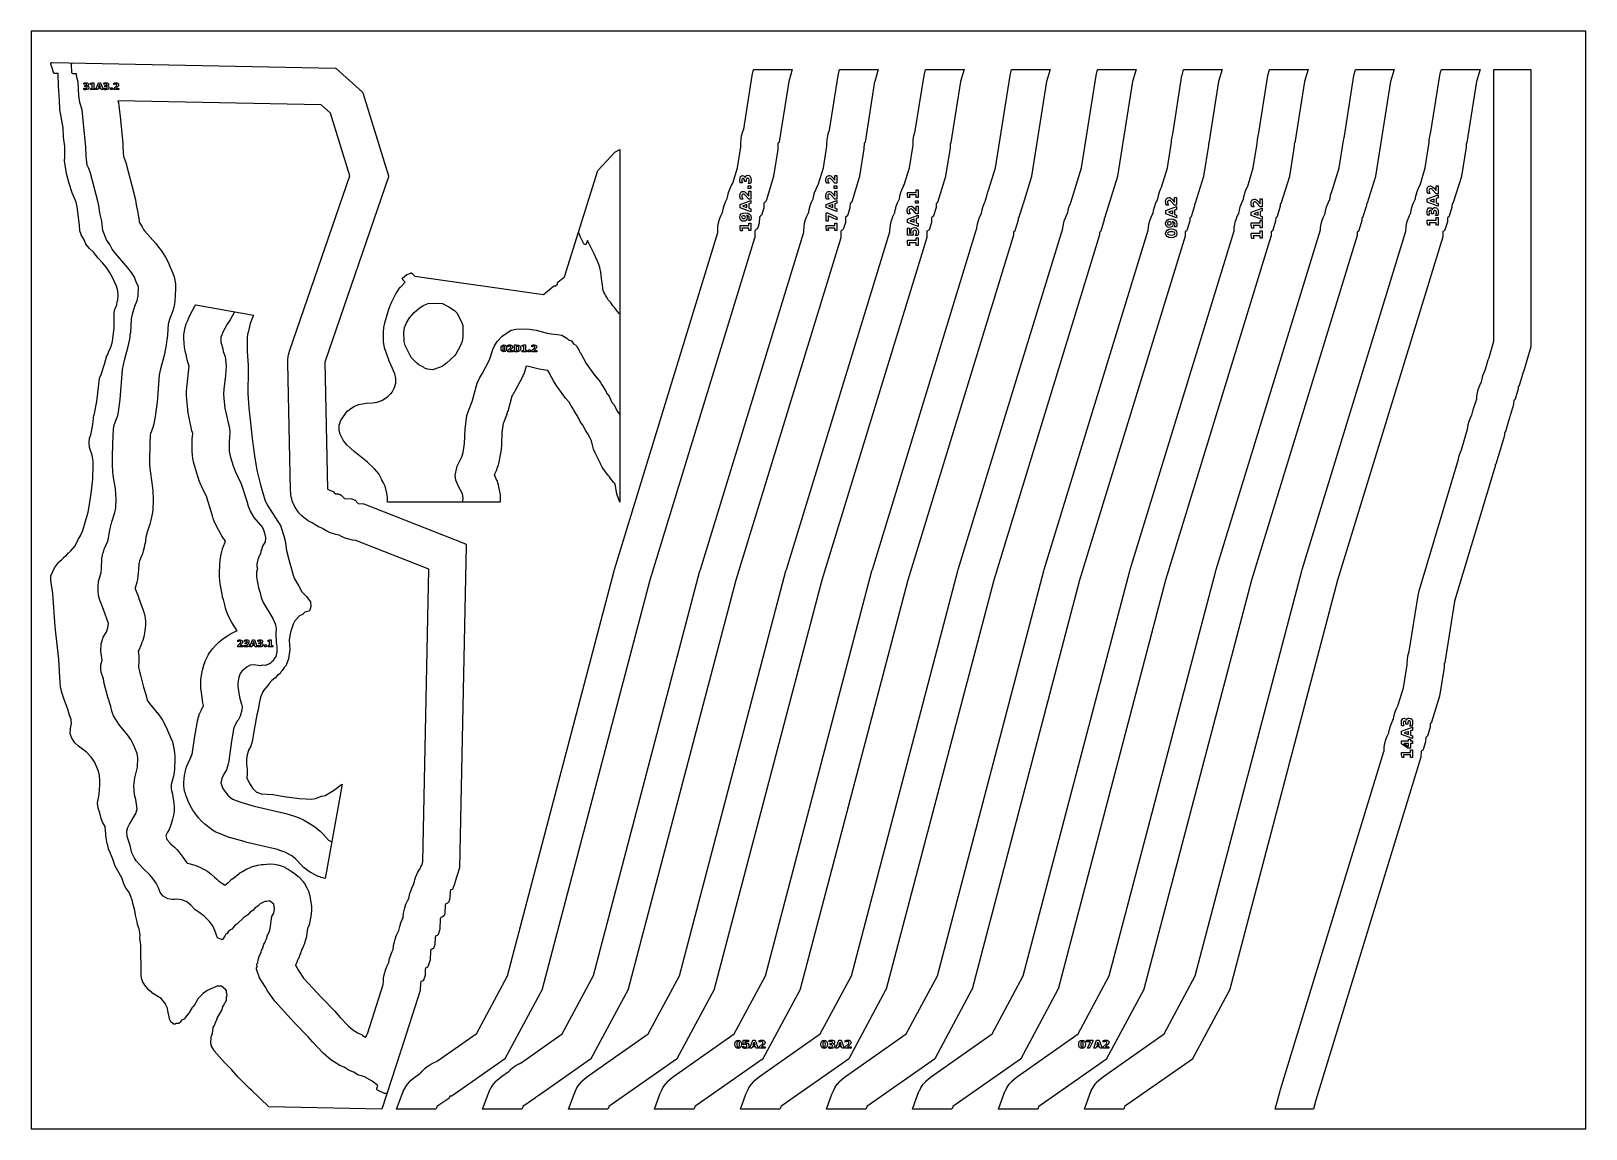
# Model space of a CAD drawing. Header units: millimetres. Extents: x 0 to 841, y 0 to 594.
import ezdxf

# ---------------------------------------------------------------- set-up
doc = ezdxf.new("R2010")
doc.units = ezdxf.units.MM
for name, color, linetype in [('CUT', 1, 'Continuous'), ('ENGRAVE', 5, 'Continuous'), ('SHEET_EDGE_DO_NOT_CUT', 8, 'Continuous')]:
    doc.layers.add(name, color=color, linetype=linetype)

msp = doc.modelspace()

# ---------------------------------------------------------------- linework, layer by layer
at = {"layer": 'CUT'}
for points in [[(119.3, 20.97), (119.28, 20.99), (118.16, 21.9), (118.12, 21.93), (111.95, 28.05), (111.93, 28.08), (108.38, 32.09), (108.37, 32.1), (104.58, 35.98), (104.56, 36), (99.04, 42.25), (99.01, 42.29), (98.98, 42.34), (97.61, 44.86), (97.59, 44.91), (97.57, 44.95), (97.56, 45), (97.31, 46.16), (97.3, 46.21), (97.3, 46.27), (97.36, 49.73), (97.36, 49.77), (97.37, 49.82), (97.38, 49.86), (97.4, 49.91), (98.1, 51.6), (98.1, 51.62), (98.1, 51.63), (98.41, 54.72), (98.42, 54.77), (98.43, 54.83), (98.45, 54.88), (98.47, 54.92), (98.99, 55.81), (99, 55.83), (100.54, 59.25), (100.54, 59.26), (100.55, 59.27), (100.69, 59.8), (100.7, 59.84), (100.71, 59.88), (100.73, 59.92), (103.12, 64.25), (103.12, 64.26), (103.13, 64.27), (103.74, 66.05), (103.77, 66.1), (103.79, 66.15), (104.44, 67.17), (104.45, 67.18), (104.45, 67.19), (104.53, 67.8), (104.54, 67.85), (104.55, 67.9), (104.57, 67.94), (104.6, 67.99), (104.62, 68.03), (104.65, 68.07), (105.26, 68.74), (105.26, 68.76), (105.27, 68.77), (105.64, 69.64), (105.64, 69.66), (105.64, 69.67), (105.75, 71.47), (105.75, 71.52), (105.76, 71.58), (105.78, 71.63), (105.8, 71.68), (106.05, 72.14), (106.05, 72.15), (106.05, 72.16), (105.65, 74.16), (105.64, 74.2), (105.64, 74.25), (105.64, 74.3), (105.65, 74.34), (105.7, 74.64), (105.7, 74.66), (105.7, 74.67), (105.41, 75.29), (105.4, 75.3), (105.39, 75.3), (102.95, 77.27), (102.94, 77.28), (102.93, 77.28), (100.47, 77.21), (100.46, 77.21), (100.45, 77.21), (98.94, 76.44), (98.89, 76.42), (98.85, 76.4), (98.8, 76.39), (97.91, 76.21), (97.9, 76.21), (97.89, 76.21), (95.36, 74.89), (95.33, 74.88), (92.87, 73.19), (92.86, 73.18), (92.85, 73.17), (90.07, 70.22), (90.06, 70.21), (90.06, 70.2), (88.73, 67.56), (88.71, 67.51), (88.68, 67.47), (87.73, 66.28), (87.71, 66.25), (87.67, 66.22), (87.07, 65.68), (87.06, 65.68), (87.06, 65.66), (85.29, 62.55), (85.27, 62.52), (85.24, 62.48), (85.21, 62.45), (84.01, 61.21), (84, 61.2), (84, 61.2), (83.4, 60.16), (83.37, 60.12), (83.34, 60.08), (82.73, 59.4), (82.69, 59.36), (82.65, 59.33), (82.51, 59.23), (82.47, 59.2), (82.42, 59.18), (82.38, 59.16), (81.4, 58.82), (81.39, 58.82), (81.38, 58.81), (80.72, 57.77), (80.69, 57.73), (80.66, 57.69), (80.62, 57.66), (80.16, 57.26), (80.11, 57.23), (80.07, 57.2), (80.02, 57.18), (79.97, 57.17), (79.83, 57.12), (79.77, 57.11), (79.72, 57.1), (78.26, 56.99), (78.24, 56.99), (78.23, 56.99), (77.93, 56.76), (77.89, 56.73), (77.84, 56.71), (77.8, 56.69), (77.76, 56.67), (77.71, 56.66), (77.53, 56.63), (77.48, 56.63), (77.44, 56.63), (77.39, 56.63), (77.34, 56.64), (77.3, 56.65), (77.26, 56.67), (77.1, 56.73), (77.06, 56.75), (77.02, 56.77), (76.99, 56.79), (75.81, 57.69), (75.77, 57.72), (75.74, 57.75), (75.71, 57.79), (75.69, 57.83), (75.67, 57.86), (75.12, 58.93), (75.11, 58.96), (75.09, 59), (75.08, 59.05), (74, 63.92), (73.99, 63.97), (73.85, 65.3), (73.84, 65.32), (73.84, 65.33), (72.73, 67.57), (72.72, 67.58), (72.71, 67.59), (70.3, 70.52), (70.29, 70.53), (70.28, 70.53), (65.39, 73.7), (65.36, 73.73), (65.33, 73.75), (63.4, 75.46), (63.36, 75.49), (63.33, 75.53), (61.34, 78.04), (61.32, 78.07), (60.54, 79.24), (60.52, 79.29), (60.5, 79.33), (60, 80.55), (59.98, 80.61), (59.96, 80.67), (59.59, 83.13), (59.59, 83.2), (59.42, 99.55), (59.42, 99.59), (58.89, 103.08), (58.88, 103.13), (58.89, 103.19), (59.05, 105.07), (59.05, 105.09), (59.05, 105.1), (58.51, 108.19), (58.51, 108.2), (58.51, 108.22), (57.53, 110.64), (57.51, 110.68), (57.5, 110.72), (57.5, 110.77), (57.36, 111.96), (57.35, 111.99), (56.53, 115.7), (56.52, 115.74), (56.2, 118.2), (56.2, 118.21), (56.2, 118.22), (55.08, 121.95), (55.06, 122.01), (54.86, 123.21), (54.86, 123.22), (54.86, 123.23), (53.99, 125.75), (53.98, 125.77), (52.79, 128.25), (52.79, 128.26), (52.78, 128.28), (51.55, 129.84), (51.53, 129.87), (51.5, 129.9), (51, 130.81), (50.99, 130.82), (50.39, 132.01), (50.36, 132.07), (49, 135.84), (49, 135.85), (49, 135.85), (45.54, 142.14), (45.52, 142.18), (45.51, 142.22), (44.27, 145.95), (44.26, 145.97), (42.14, 150.79), (42.13, 150.83), (42.11, 150.86), (41.24, 154.27), (41.23, 154.3), (40.63, 157.44), (40.63, 157.49), (39.99, 163.53), (39.99, 163.54), (39.98, 163.55), (38.66, 166), (38.64, 166.05), (37.92, 167.93), (37.9, 167.99), (37.14, 171.07), (37.13, 171.09), (36.28, 173.57), (36.26, 173.62), (36.25, 173.67), (35.95, 176.09), (35.95, 176.14), (35.95, 176.19), (35.96, 176.24), (36.87, 181.12), (36.87, 181.15), (37.11, 186.11), (37.11, 186.12), (37.14, 188.61), (37.14, 188.63), (36.92, 191.11), (36.92, 191.14), (36.46, 193.61), (36.46, 193.62), (36.46, 193.63), (35.46, 196.14), (35.45, 196.16), (34.24, 198.63), (34.23, 198.66), (32.54, 201.19), (32.53, 201.2), (32.53, 201.21), (29.99, 203.76), (29.96, 203.78), (25.67, 207.03), (25.63, 207.07), (23.73, 208.85), (23.69, 208.89), (23.65, 208.94), (22.08, 211.38), (22.05, 211.42), (22.03, 211.47), (21.14, 213.77), (21.12, 213.82), (21.11, 213.86), (21.11, 213.91), (21.09, 214.08), (21.09, 214.13), (21.1, 214.18), (21.56, 218.11), (21.56, 218.15), (21.57, 218.19), (21.77, 218.92), (21.77, 218.93), (21.78, 218.94), (21.75, 221.42), (21.75, 221.43), (21.74, 221.44), (20.75, 223.88), (20.73, 223.94), (20.05, 226.47), (20.04, 226.5), (17.82, 232.34), (17.81, 232.36), (16.61, 236.11), (16.59, 236.16), (15.94, 239.41), (15.93, 239.45), (15.69, 241.57), (15.69, 241.61), (15.45, 247.58), (15.45, 247.59), (14.92, 254.07), (14.92, 254.08), (13.06, 271.63), (13.05, 271.64), (11.71, 289.75), (11.7, 289.77), (10.63, 296.64), (10.63, 296.68), (10.63, 296.72), (10.63, 298.99), (10.63, 299.04), (10.64, 299.09), (10.65, 299.14), (10.67, 299.19), (12.6, 303.5), (12.62, 303.55), (12.65, 303.59), (14.78, 306.51), (14.81, 306.54), (14.84, 306.57), (14.87, 306.6), (16.42, 307.83), (16.43, 307.84), (16.44, 307.85), (17.71, 309.25), (17.74, 309.29), (17.78, 309.32), (19.03, 310.22), (19.04, 310.23), (19.04, 310.23), (20.26, 311.68), (20.29, 311.72), (20.33, 311.75), (21.54, 312.7), (21.55, 312.71), (21.56, 312.72), (23.79, 315.47), (23.79, 315.48), (23.8, 315.49), (25.48, 318.84), (25.49, 318.87), (26.93, 321.34), (26.93, 321.34), (26.94, 321.35), (27.9, 323.8), (27.91, 323.82), (30.78, 333.74), (30.78, 333.76), (31.66, 337.92), (31.67, 337.94), (32.45, 343.74), (32.45, 343.74), (33.31, 351.5), (33.31, 351.52), (33.62, 358.71), (33.62, 358.72), (33.66, 361.2), (33.66, 361.21), (33.65, 361.22), (33.06, 364.54), (33.05, 364.55), (33.05, 364.56), (31.58, 368.73), (31.57, 368.77), (31.56, 368.81), (31.55, 368.86), (31.36, 371.22), (31.36, 371.26), (31.36, 371.3), (31.52, 373.59), (31.52, 373.64), (31.53, 373.68), (31.55, 373.73), (31.57, 373.77), (32.38, 375.48), (32.39, 375.49), (32.39, 375.5), (33.43, 381.2), (33.43, 381.22), (34.02, 386.22), (34.03, 386.26), (35.56, 393.65), (35.57, 393.67), (36.98, 406.04), (36.99, 406.09), (37, 406.14), (37.02, 406.18), (37.83, 408.1), (37.84, 408.13), (39.65, 413.84), (39.66, 413.85), (40.7, 417.75), (40.71, 417.8), (40.73, 417.84), (40.75, 417.88), (41.66, 419.41), (41.67, 419.42), (41.67, 419.43), (42.11, 421.01), (42.14, 421.08), (43.23, 423.54), (43.24, 423.57), (43.96, 426), (43.96, 426.01), (43.96, 426.02), (44.94, 433.48), (44.94, 433.49), (44.94, 433.5), (44.86, 436), (44.86, 436.03), (45.02, 441.49), (45.02, 441.56), (45.38, 443.58), (45.39, 443.63), (45.41, 443.69), (46.38, 445.96), (46.38, 445.97), (46.39, 445.98), (46.59, 447.44), (46.6, 447.48), (46.61, 447.53), (46.92, 448.45), (46.93, 448.46), (46.93, 448.47), (47.06, 450.96), (47.06, 450.99), (46.91, 453.45), (46.91, 453.46), (46.9, 453.47), (46.27, 455.96), (46.27, 455.97), (46.26, 455.98), (43.92, 461), (43.91, 461.02), (42.44, 463.54), (42.43, 463.55), (40.74, 466.09), (40.72, 466.11), (38.69, 468.62), (38.68, 468.63), (36.31, 471.19), (36.29, 471.21), (33.69, 474.34), (33.67, 474.36), (31.65, 476.29), (31.6, 476.34), (29.64, 478.73), (29.61, 478.78), (29.58, 478.82), (29.56, 478.87), (28.58, 481.34), (28.57, 481.34), (28.57, 481.35), (27.12, 483.83), (27.09, 483.88), (27.07, 483.93), (26.45, 485.93), (26.44, 485.99), (26.43, 486.05), (26.25, 488.9), (26.25, 488.92), (24.97, 498.93), (24.96, 498.96), (24.36, 501.43), (24.36, 501.44), (24.36, 501.44), (22.28, 506.49), (22.28, 506.51), (20.52, 511.53), (20.51, 511.58), (19.22, 516.88), (19.22, 516.91), (18.04, 523.88), (18.03, 523.93), (18.03, 523.98), (18.04, 524.03), (18.23, 525.56), (18.23, 525.6), (18.16, 531.58), (18.16, 531.6), (17.6, 536.55), (17.6, 536.58), (17.29, 541.6), (17.28, 541.63), (15.47, 551.59), (15.46, 551.63), (15.46, 551.67), (15.36, 556.62), (15.36, 556.63), (14.81, 564.12), (14.81, 564.14), (14.57, 571.04), (14.57, 571.05), (14.56, 571.05), (12.69, 571.1), (12.64, 571.1), (12.59, 571.11), (12.54, 571.12), (12.44, 571.16), (12.39, 571.17), (12.35, 571.19), (12.32, 571.22), (12.28, 571.24), (12.25, 571.27), (12.16, 571.36), (12.12, 571.4), (12.09, 571.44), (12.06, 571.49), (12.04, 571.54), (12.03, 571.59), (11.52, 573.48), (11.52, 573.49), (10.65, 576.15), (10.64, 576.19), (10.63, 576.24), (10.63, 576.28), (10.63, 576.33), (10.63, 576.37), (10.64, 576.42), (10.68, 576.61), (10.7, 576.66), (10.72, 576.7), (10.74, 576.75), (10.77, 576.79), (10.8, 576.83), (10.83, 576.86), (10.87, 576.89), (11.01, 576.99), (11.04, 577.02), (11.09, 577.04), (11.13, 577.06), (11.17, 577.07), (11.22, 577.08), (11.27, 577.09), (11.31, 577.09), (164.58, 573.91), (164.64, 573.9), (164.69, 573.89), (164.74, 573.88), (164.78, 573.86), (164.83, 573.84), (164.93, 573.78), (164.98, 573.75), (165.02, 573.72), (179.19, 560.91), (179.22, 560.87), (179.26, 560.83), (179.36, 560.68), (179.39, 560.63), (179.42, 560.58), (179.44, 560.53), (193.34, 515.74), (193.35, 515.69), (193.36, 515.64), (193.36, 515.59), (193.36, 515.28), (193.35, 515.23), (193.34, 515.17), (193.33, 515.12), (158.8, 414.8), (158.8, 414.79), (158.8, 414.78), (160.3, 346.09), (160.3, 346.08), (160.31, 346.08), (163.25, 344.91), (163.3, 344.89), (163.34, 344.86), (163.38, 344.83), (163.42, 344.8), (164.55, 343.67), (164.56, 343.66), (164.57, 343.66), (166.23, 343.55), (166.27, 343.55), (166.32, 343.54), (166.36, 343.53), (167.03, 343.3), (167.08, 343.29), (167.12, 343.26), (167.17, 343.23), (167.65, 342.88), (167.68, 342.86), (167.71, 342.83), (169.45, 341.1), (169.45, 341.09), (169.47, 341.09), (173.32, 340.89), (173.37, 340.89), (173.43, 340.87), (173.48, 340.86), (175.04, 340.22), (175.09, 340.2), (175.13, 340.18), (175.17, 340.15), (175.21, 340.12), (176.89, 338.46), (176.9, 338.45), (176.91, 338.45), (179.85, 338.3), (179.9, 338.3), (179.96, 338.29), (180.01, 338.27), (234.9, 316.52), (234.94, 316.49), (234.99, 316.47), (235.11, 316.39), (235.15, 316.36), (235.19, 316.32), (235.22, 316.29), (235.25, 316.25), (235.31, 316.17), (235.33, 316.12), (235.36, 316.08), (235.37, 316.03), (235.38, 315.98), (235.41, 315.83), (235.42, 315.78), (235.42, 315.73), (231.8, 141.33), (231.8, 141.28), (231.79, 141.23), (231.78, 141.19), (229.44, 133.84), (229.41, 133.77), (229.2, 133.33), (229.19, 133.32), (229.19, 133.3), (229.15, 132.97), (229.14, 132.93), (229.13, 132.88), (228.2, 130.01), (228.19, 129.97), (228.17, 129.93), (228.14, 129.89), (228.08, 129.79), (228.05, 129.76), (228.02, 129.72), (227.98, 129.69), (227.95, 129.66), (227.8, 129.56), (227.76, 129.53), (227.71, 129.51), (227.67, 129.5), (226.94, 129.27), (226.93, 129.27), (226.92, 129.25), (226.64, 128.46), (226.63, 128.45), (226.63, 128.44), (226.55, 124.99), (226.55, 124.94), (226.54, 124.9), (226.53, 124.85), (225.9, 122.87), (225.88, 122.82), (225.86, 122.77), (225.83, 122.72), (225.7, 122.55), (225.67, 122.51), (225.63, 122.48), (225.6, 122.45), (225.26, 122.19), (225.22, 122.17), (225.17, 122.14), (224.84, 121.98), (224.79, 121.96), (224.74, 121.95), (224.27, 121.84), (224.26, 121.83), (224.26, 121.82), (223.96, 121), (223.95, 120.99), (223.95, 120.98), (223.79, 116.84), (223.79, 116.8), (223.78, 116.76), (223.65, 116.1), (223.64, 116.06), (223.63, 116.01), (223.61, 115.97), (223.37, 115.52), (223.35, 115.48), (223.32, 115.44), (223.29, 115.4), (222.9, 114.98), (222.86, 114.94), (222.82, 114.91), (222.78, 114.89), (222.28, 114.59), (222.24, 114.57), (222.2, 114.56), (222.15, 114.54), (221.61, 114.4), (221.6, 114.4), (221.59, 114.39), (221.32, 113.6), (221.31, 113.59), (221.31, 113.58), (221.16, 108.19), (221.15, 108.14), (221.14, 108.09), (221.13, 108.05), (220.21, 105.23), (220.19, 105.19), (220.17, 105.15), (220.15, 105.11), (220.12, 105.07), (220.09, 105.04), (220.06, 105.01), (219.8, 104.79), (219.76, 104.76), (219.72, 104.73), (219.67, 104.71), (219.62, 104.69), (218.89, 104.47), (218.88, 104.47), (218.87, 104.46), (218.59, 103.65), (218.59, 103.64), (218.59, 103.62), (218.44, 99.78), (218.43, 99.74), (218.43, 99.69), (218.41, 99.65), (217.93, 98.11), (217.91, 98.06), (217.88, 98.01), (217.85, 97.96), (217.71, 97.77), (217.68, 97.74), (217.65, 97.71), (217.61, 97.68), (217.27, 97.41), (217.23, 97.38), (217.18, 97.35), (216.84, 97.19), (216.79, 97.17), (216.74, 97.15), (216.23, 97.03), (216.21, 97.03), (216.21, 97.02), (215.95, 96.25), (215.95, 96.24), (215.95, 96.22), (215.81, 91.61), (215.81, 91.56), (215.8, 91.51), (215.79, 91.47), (214.58, 87.75), (214.56, 87.7), (214.54, 87.66), (214.51, 87.61), (214.48, 87.57), (214.44, 87.54), (214.27, 87.38), (214.23, 87.35), (214.19, 87.32), (214.15, 87.3), (214.1, 87.28), (214.06, 87.27), (213.48, 87.12), (213.47, 87.12), (213.47, 87.11), (213.22, 86.34), (213.22, 86.33), (213.22, 86.32), (213.09, 83.16), (213.09, 83.12), (213.08, 83.07), (213.07, 83.03), (212.25, 80.5), (212.23, 80.45), (212.21, 80.4), (212.18, 80.35), (212.08, 80.22), (212.05, 80.18), (212.02, 80.15), (211.98, 80.12), (211.94, 80.09), (211.78, 79.99), (211.74, 79.97), (211.7, 79.95), (211.66, 79.93), (210.82, 79.68), (210.81, 79.68), (210.81, 79.67), (210.58, 78.91), (210.58, 78.9), (210.57, 78.89), (210.46, 74.99), (210.46, 74.94), (210.45, 74.9), (210.44, 74.85), (200.12, 42.82), (200.1, 42.77), (200.07, 42.72), (199.95, 42.5), (199.94, 42.49), (199.94, 42.48), (199.75, 41.68), (199.74, 41.64), (189.76, 10.66), (128.64, 11.93), (119.3, 20.97)], [(409.79, 566.8), (409.78, 566.77), (404.6, 534.08), (404.59, 534.03), (404.57, 533.99), (404.56, 533.94), (404.46, 533.74), (404.44, 533.7), (404.41, 533.66), (404.38, 533.62), (404.34, 533.58), (404.3, 533.55), (403.97, 533.31), (403.96, 533.3), (403.96, 533.29), (403.95, 530.01), (403.95, 529.97), (403.94, 529.93), (401.64, 515.48), (401.63, 515.41), (397.57, 502.17), (397.55, 502.12), (397.53, 502.07), (397.5, 502.02), (397, 501.33), (396.97, 501.29), (396.94, 501.26), (396.9, 501.23), (396.42, 500.84), (396.41, 500.84), (396.41, 500.82), (396.36, 498.29), (396.35, 498.24), (396.35, 498.2), (396.34, 498.15), (395.33, 494.86), (395.32, 494.82), (395.3, 494.78), (395.28, 494.74), (395.17, 494.56), (395.14, 494.52), (395.1, 494.48), (395.07, 494.44), (395.03, 494.41), (394.79, 494.25), (394.78, 494.24), (394.78, 494.23), (394.47, 493.82), (394.44, 493.79), (394.42, 493.76), (394.38, 493.73), (393.94, 493.37), (393.93, 493.36), (393.93, 493.35), (393.9, 490.29), (393.9, 490.25), (393.89, 490.2), (393.88, 490.15), (393.13, 487.66), (393.11, 487.62), (393.08, 487.57), (393.06, 487.52), (392.83, 487.2), (392.8, 487.16), (392.76, 487.12), (392.72, 487.09), (392.29, 486.76), (392.28, 486.75), (392.27, 486.74), (391.95, 486.32), (391.93, 486.29), (391.9, 486.26), (391.87, 486.23), (391.43, 485.88), (391.42, 485.87), (391.42, 485.86), (391.39, 482.07), (391.39, 482.02), (391.38, 481.97), (391.37, 481.92), (334.66, 296.87), (334.66, 296.86), (276.46, 75.55), (276.44, 75.49), (276.41, 75.44), (256.27, 37.87), (256.25, 37.83), (256.22, 37.79), (256.19, 37.76), (256.16, 37.72), (256.12, 37.7), (227.84, 17.89), (227.79, 17.85), (227.73, 17.83), (227.54, 17.75), (227.49, 17.74), (227.43, 17.72), (227.38, 17.72), (226.44, 17.68), (226.42, 17.68), (226.42, 17.67), (226.27, 17.11), (226.26, 17.06), (226.24, 17.01), (226.21, 16.97), (226.02, 16.66), (225.99, 16.62), (225.96, 16.59), (225.92, 16.55), (225.88, 16.52), (219.5, 12.05), (219.49, 12.04), (219.49, 12.03), (218.98, 10.62), (197.73, 10.62), (200.66, 18.79), (200.67, 18.81), (201.45, 20.67), (201.47, 20.71), (202.43, 22.47), (202.45, 22.51), (203.58, 24.16), (203.61, 24.2), (204.91, 25.73), (204.94, 25.76), (206.38, 27.15), (206.42, 27.18), (208.01, 28.42), (208.03, 28.43), (210.29, 30.01), (210.31, 30.03), (210.89, 30.53), (210.9, 30.54), (210.91, 30.54), (211.49, 31.25), (211.53, 31.29), (212.92, 32.67), (212.96, 32.7), (214.48, 33.94), (214.52, 33.97), (216.16, 35.04), (216.2, 35.06), (217.94, 35.97), (217.99, 35.99), (219.81, 36.71), (219.85, 36.73), (219.88, 36.74), (219.9, 36.74), (219.91, 36.75), (240.83, 51.41), (240.84, 51.41), (240.85, 51.42), (257.69, 82.85), (257.7, 82.86), (257.7, 82.88), (315.31, 301.95), (315.32, 301.96), (315.53, 302.72), (315.54, 302.73), (371.38, 484.95), (371.38, 484.96), (371.38, 484.97), (371.39, 486.1), (371.39, 486.13), (371.51, 488.13), (371.52, 488.18), (371.84, 490.14), (371.85, 490.19), (372.37, 492.11), (372.38, 492.16), (373.09, 494.01), (373.11, 494.06), (374.01, 495.84), (374.04, 495.88), (374.05, 495.91), (374.06, 495.92), (374.06, 495.93), (374.34, 497.65), (374.35, 497.7), (374.88, 499.62), (374.89, 499.67), (375.61, 501.53), (375.63, 501.58), (376.53, 503.36), (376.56, 503.41), (376.57, 503.41), (376.57, 503.43), (376.57, 503.44), (376.79, 504.83), (376.79, 504.88), (377.25, 506.68), (377.26, 506.73), (377.89, 508.49), (377.9, 508.53), (378.69, 510.22), (378.72, 510.26), (379.57, 511.71), (379.58, 511.72), (379.58, 511.74), (382.1, 519.95), (382.11, 519.98), (383.92, 531.36), (383.92, 531.37), (383.92, 531.38), (383.93, 533.43), (383.93, 533.45), (384.03, 535.37), (384.03, 535.42), (384.32, 537.31), (384.33, 537.36), (384.8, 539.21), (384.81, 539.26), (385.44, 541), (385.45, 541.01), (385.45, 541.02), (390.03, 569.9), (390.03, 569.93), (390.62, 572.5), (390.63, 572.53), (390.84, 573.26), (411.72, 573.26), (409.79, 566.8)], [(456.29, 566.8), (456.28, 566.77), (451.07, 533.88), (451.06, 533.83), (451.04, 533.79), (451.02, 533.74), (450.93, 533.55), (450.91, 533.5), (450.88, 533.46), (450.84, 533.42), (450.8, 533.38), (450.76, 533.35), (450.54, 533.2), (450.53, 533.2), (450.53, 533.18), (450.52, 530.46), (450.52, 530.42), (450.51, 530.38), (448.14, 515.48), (448.13, 515.41), (443.9, 501.6), (443.88, 501.55), (443.85, 501.5), (443.82, 501.45), (443.62, 501.18), (443.6, 501.14), (443.56, 501.11), (443.53, 501.08), (443.49, 501.05), (442.98, 500.73), (442.98, 500.72), (442.97, 500.71), (442.92, 498.5), (442.92, 498.45), (442.91, 498.41), (442.9, 498.36), (441.72, 494.5), (441.71, 494.46), (441.69, 494.42), (441.67, 494.38), (441.64, 494.35), (441.22, 493.78), (441.18, 493.74), (441.15, 493.7), (441.11, 493.67), (440.51, 493.25), (440.5, 493.24), (440.5, 493.23), (440.48, 490.54), (440.48, 490.49), (440.47, 490.45), (440.46, 490.4), (439.48, 487.2), (439.47, 487.16), (439.45, 487.12), (439.38, 486.98), (439.35, 486.93), (439.32, 486.89), (439.29, 486.86), (438.69, 486.25), (438.65, 486.22), (438.62, 486.19), (438, 485.76), (438, 485.75), (437.99, 485.74), (437.96, 482.3), (437.96, 482.25), (437.95, 482.2), (437.94, 482.16), (381.16, 296.87), (381.16, 296.86), (322.96, 75.55), (322.94, 75.49), (322.91, 75.44), (302.77, 37.87), (302.75, 37.83), (302.72, 37.79), (302.69, 37.76), (302.66, 37.72), (302.62, 37.7), (274.17, 17.76), (274.12, 17.73), (274.06, 17.71), (273.18, 17.36), (273.17, 17.35), (273.16, 17.34), (273.09, 17.15), (273.07, 17.11), (273.04, 17.06), (273.02, 17.02), (272.98, 16.99), (272.88, 16.88), (272.84, 16.84), (272.8, 16.81), (266, 12.05), (265.99, 12.04), (265.99, 12.03), (265.48, 10.62), (244.23, 10.62), (247.16, 18.79), (247.17, 18.81), (247.95, 20.67), (247.97, 20.71), (248.93, 22.47), (248.95, 22.51), (250.08, 24.16), (250.12, 24.2), (251.41, 25.73), (251.44, 25.76), (252.89, 27.15), (252.92, 27.18), (254.51, 28.42), (254.53, 28.43), (258.61, 31.29), (258.62, 31.3), (258.63, 31.3), (259.16, 31.87), (259.2, 31.9), (260.62, 33.15), (260.66, 33.18), (262.2, 34.28), (262.24, 34.31), (263.88, 35.25), (263.93, 35.27), (264.98, 35.75), (264.99, 35.76), (265, 35.76), (287.33, 51.4), (287.34, 51.41), (287.34, 51.42), (304.22, 82.93), (304.22, 82.94), (304.23, 82.96), (361.81, 301.95), (361.82, 301.96), (362.03, 302.72), (362.04, 302.73), (417.95, 485.19), (417.95, 485.2), (417.95, 485.21), (417.96, 485.98), (417.96, 486.01), (418.08, 488), (418.09, 488.05), (418.41, 490.01), (418.42, 490.06), (418.93, 491.97), (418.95, 492.02), (419.66, 493.87), (419.68, 493.91), (420.57, 495.68), (420.6, 495.73), (420.63, 495.77), (420.63, 495.78), (420.64, 495.8), (420.9, 497.45), (420.91, 497.5), (421.43, 499.43), (421.44, 499.48), (422.16, 501.35), (422.18, 501.39), (423.08, 503.19), (423.09, 503.21), (423.09, 503.21), (423.09, 503.23), (423.09, 503.23), (423.1, 503.27), (423.45, 505.23), (423.46, 505.28), (424, 507.19), (424.02, 507.24), (424.75, 509.09), (424.78, 509.14), (425.7, 510.9), (425.72, 510.95), (425.94, 511.27), (425.94, 511.28), (425.95, 511.29), (428.6, 519.95), (428.61, 519.98), (430.49, 531.81), (430.49, 531.82), (430.49, 531.83), (430.5, 533.32), (430.5, 533.34), (430.6, 535.25), (430.6, 535.3), (430.88, 537.17), (430.89, 537.21), (431.36, 539.05), (431.37, 539.1), (431.86, 540.45), (431.86, 540.46), (431.86, 540.47), (436.53, 569.9), (436.53, 569.93), (437.12, 572.5), (437.13, 572.53), (437.34, 573.26), (458.22, 573.26), (456.29, 566.8)], [(502.79, 566.8), (502.78, 566.77), (497.54, 533.74), (497.54, 533.7), (497.52, 533.66), (497.51, 533.62), (497.44, 533.46), (497.42, 533.41), (497.39, 533.37), (497.36, 533.33), (497.33, 533.29), (497.29, 533.26), (497.11, 533.12), (497.1, 533.11), (497.1, 533.1), (497.09, 530.9), (497.09, 530.86), (497.08, 530.83), (494.64, 515.48), (494.63, 515.41), (490.31, 501.32), (490.29, 501.27), (490.27, 501.22), (490.24, 501.18), (490.1, 500.98), (490.07, 500.94), (490.04, 500.9), (490, 500.87), (489.96, 500.84), (489.91, 500.81), (489.55, 500.64), (489.54, 500.63), (489.54, 500.62), (489.49, 498.71), (489.49, 498.67), (489.48, 498.62), (489.47, 498.58), (488.07, 494.02), (488.05, 493.97), (488.03, 493.92), (488, 493.88), (487.84, 493.65), (487.81, 493.61), (487.77, 493.57), (487.73, 493.53), (487.68, 493.5), (487.08, 493.16), (487.07, 493.15), (487.07, 493.14), (487.05, 490.77), (487.05, 490.72), (487.04, 490.68), (487.03, 490.63), (485.86, 486.81), (485.85, 486.76), (485.83, 486.72), (485.74, 486.57), (485.72, 486.53), (485.69, 486.49), (485.66, 486.45), (485.37, 486.15), (485.33, 486.12), (485.3, 486.09), (485.26, 486.07), (484.58, 485.66), (484.57, 485.65), (484.57, 485.64), (484.53, 482.53), (484.53, 482.48), (484.52, 482.43), (484.51, 482.39), (427.66, 296.87), (427.66, 296.86), (369.46, 75.55), (369.44, 75.49), (369.41, 75.44), (349.27, 37.87), (349.25, 37.83), (349.22, 37.79), (349.19, 37.76), (349.16, 37.72), (349.12, 37.7), (312.5, 12.05), (312.49, 12.04), (312.49, 12.03), (311.98, 10.62), (290.73, 10.62), (293.66, 18.79), (293.67, 18.81), (294.45, 20.67), (294.47, 20.71), (295.43, 22.47), (295.45, 22.51), (296.58, 24.16), (296.62, 24.2), (297.91, 25.73), (297.94, 25.76), (299.39, 27.15), (299.42, 27.18), (301.01, 28.42), (301.03, 28.43), (307.28, 32.81), (307.3, 32.82), (308.09, 33.45), (308.13, 33.48), (309.58, 34.42), (309.59, 34.43), (333.83, 51.41), (333.84, 51.41), (333.85, 51.42), (350.69, 82.85), (350.7, 82.86), (350.7, 82.88), (408.31, 301.95), (408.32, 301.96), (408.53, 302.72), (408.54, 302.73), (464.52, 485.43), (464.53, 485.44), (464.53, 485.45), (464.53, 485.9), (464.53, 485.92), (464.65, 487.87), (464.66, 487.92), (464.97, 489.84), (464.98, 489.89), (465.47, 491.77), (465.49, 491.81), (466.17, 493.63), (466.19, 493.68), (467.05, 495.42), (467.08, 495.46), (467.19, 495.65), (467.2, 495.66), (467.2, 495.67), (467.46, 497.29), (467.47, 497.33), (467.97, 499.23), (467.98, 499.27), (468.67, 501.11), (468.69, 501.15), (469.55, 502.91), (469.58, 502.95), (469.65, 503.06), (469.65, 503.07), (469.65, 503.08), (469.96, 504.88), (469.97, 504.93), (470.44, 506.7), (470.45, 506.75), (471.09, 508.47), (471.11, 508.51), (471.91, 510.17), (471.93, 510.21), (472.3, 510.83), (472.31, 510.84), (472.31, 510.85), (475.1, 519.95), (475.11, 519.98), (477.06, 532.26), (477.06, 532.27), (477.06, 532.28), (477.07, 533.24), (477.07, 533.27), (477.18, 535.29), (477.19, 535.34), (477.51, 537.33), (477.52, 537.38), (478.04, 539.32), (478.06, 539.37), (478.27, 539.93), (478.28, 539.95), (478.28, 539.96), (483.03, 569.9), (483.03, 569.93), (483.62, 572.5), (483.63, 572.53), (483.84, 573.26), (504.72, 573.26), (502.79, 566.8)], [(549.29, 566.8), (549.28, 566.77), (541.14, 515.48), (541.13, 515.41), (536.6, 500.62), (536.58, 500.57), (536.55, 500.52), (536.43, 500.3), (536.43, 500.29), (536.42, 500.28), (536.4, 500.01), (536.39, 499.96), (536.38, 499.91), (534.36, 493.32), (534.34, 493.27), (534.31, 493.22), (534.22, 493.06), (534.19, 493.01), (534.15, 492.97), (534.11, 492.93), (534.07, 492.9), (533.93, 492.8), (533.92, 492.8), (533.92, 492.79), (533.89, 491.85), (533.89, 491.8), (533.88, 491.76), (533.87, 491.72), (532.1, 485.94), (532.08, 485.9), (532.06, 485.86), (532.04, 485.82), (531.95, 485.67), (531.92, 485.63), (531.89, 485.59), (531.85, 485.55), (531.81, 485.52), (531.76, 485.49), (531.43, 485.31), (531.42, 485.3), (531.42, 485.29), (531.38, 483.68), (531.38, 483.64), (531.37, 483.59), (531.36, 483.55), (474.16, 296.87), (474.16, 296.86), (415.96, 75.55), (415.94, 75.49), (415.91, 75.44), (395.77, 37.87), (395.75, 37.83), (395.72, 37.79), (395.69, 37.76), (395.65, 37.72), (395.62, 37.7), (359, 12.05), (358.99, 12.04), (358.99, 12.03), (358.48, 10.62), (337.23, 10.62), (340.16, 18.79), (340.17, 18.81), (340.95, 20.67), (340.97, 20.71), (341.93, 22.47), (341.95, 22.51), (343.08, 24.16), (343.11, 24.2), (344.41, 25.72), (344.44, 25.76), (345.88, 27.14), (345.92, 27.18), (347.51, 28.41), (347.53, 28.43), (380.33, 51.41), (380.34, 51.41), (380.34, 51.42), (397.19, 82.85), (397.2, 82.86), (397.2, 82.88), (454.81, 301.95), (454.82, 301.96), (455.03, 302.72), (455.04, 302.73), (511.46, 486.86), (511.47, 486.88), (511.47, 486.89), (511.52, 487.67), (511.53, 487.72), (511.85, 489.62), (511.86, 489.67), (512.37, 491.53), (512.38, 491.58), (513.08, 493.39), (513.1, 493.43), (513.96, 495.16), (513.99, 495.2), (514.04, 495.28), (514.04, 495.29), (514.04, 495.3), (514.05, 495.37), (514.05, 495.42), (514.4, 497.31), (514.41, 497.36), (514.93, 499.21), (514.95, 499.26), (515.65, 501.05), (515.67, 501.09), (516.04, 501.8), (516.04, 501.81), (516.05, 501.82), (516.82, 504.36), (516.83, 504.38), (517.11, 505.65), (517.13, 505.7), (517.74, 507.55), (517.76, 507.6), (517.93, 507.97), (517.94, 508), (521.6, 519.94), (521.61, 519.98), (529.52, 569.9), (529.53, 569.93), (530.12, 572.5), (530.13, 572.53), (530.34, 573.26), (551.22, 573.26), (549.29, 566.8)], [(595.79, 566.8), (595.78, 566.77), (587.64, 515.48), (587.63, 515.41), (580.83, 493.23), (580.82, 493.19), (580.8, 493.15), (580.78, 493.11), (580.75, 493.08), (580.5, 492.74), (580.49, 492.73), (580.49, 492.72), (580.46, 492.08), (580.46, 492.03), (580.45, 491.99), (580.44, 491.95), (578.56, 485.83), (578.55, 485.79), (578.53, 485.75), (578.51, 485.71), (578.41, 485.55), (578.38, 485.51), (578.35, 485.47), (578.32, 485.44), (578.28, 485.41), (578.24, 485.38), (578, 485.24), (577.99, 485.23), (577.99, 485.22), (577.96, 483.91), (577.95, 483.87), (577.95, 483.82), (577.93, 483.78), (520.66, 296.87), (520.66, 296.86), (462.46, 75.55), (462.44, 75.49), (462.41, 75.44), (442.27, 37.87), (442.25, 37.83), (442.22, 37.79), (442.19, 37.76), (442.15, 37.72), (442.12, 37.7), (405.5, 12.05), (405.49, 12.04), (405.49, 12.03), (404.98, 10.62), (383.73, 10.62), (386.66, 18.79), (386.67, 18.81), (387.45, 20.67), (387.47, 20.71), (388.43, 22.47), (388.45, 22.51), (389.58, 24.16), (389.61, 24.2), (390.91, 25.72), (390.94, 25.76), (392.38, 27.14), (392.42, 27.18), (394.01, 28.41), (394.03, 28.43), (426.83, 51.41), (426.84, 51.41), (426.84, 51.42), (443.69, 82.85), (443.7, 82.86), (443.7, 82.88), (501.31, 301.95), (501.32, 301.96), (501.53, 302.72), (501.54, 302.73), (558.06, 487.17), (558.06, 487.19), (558.06, 487.2), (558.09, 487.56), (558.09, 487.61), (558.39, 489.41), (558.4, 489.46), (558.86, 491.23), (558.88, 491.27), (559.5, 492.99), (559.52, 493.03), (560.31, 494.68), (560.33, 494.72), (560.4, 494.85), (560.41, 494.86), (560.42, 494.87), (560.7, 495.81), (560.71, 495.84), (560.96, 497.23), (560.97, 497.28), (561.46, 499.03), (561.48, 499.08), (562.13, 500.78), (562.15, 500.82), (562.37, 501.27), (562.38, 501.28), (562.38, 501.29), (568.1, 519.94), (568.11, 519.98), (576.02, 569.9), (576.03, 569.93), (576.62, 572.5), (576.63, 572.53), (576.84, 573.26), (597.72, 573.26), (595.79, 566.8)], [(642.29, 566.8), (642.28, 566.77), (636.98, 533.32), (636.97, 533.28), (636.96, 533.24), (636.94, 533.2), (636.81, 532.92), (636.81, 532.9), (636.81, 532.89), (636.8, 532.23), (636.79, 532.16), (634.14, 515.48), (634.13, 515.41), (629.69, 500.93), (629.67, 500.88), (629.65, 500.84), (629.58, 500.71), (629.55, 500.67), (629.52, 500.62), (629.49, 500.59), (629.45, 500.55), (629.29, 500.44), (629.28, 500.43), (629.28, 500.42), (629.25, 499.56), (629.25, 499.52), (629.24, 499.47), (629.23, 499.43), (627.43, 493.54), (627.41, 493.5), (627.39, 493.46), (627.37, 493.43), (627.28, 493.28), (627.25, 493.23), (627.22, 493.19), (627.18, 493.16), (627.14, 493.12), (627.09, 493.1), (626.79, 492.94), (626.78, 492.93), (626.78, 492.92), (626.76, 491.46), (626.76, 491.42), (626.75, 491.37), (626.74, 491.32), (625.17, 486.18), (625.15, 486.13), (625.13, 486.08), (625.1, 486.04), (624.97, 485.84), (624.93, 485.8), (624.9, 485.76), (624.86, 485.73), (624.82, 485.7), (624.77, 485.67), (624.29, 485.44), (624.28, 485.44), (624.28, 485.42), (624.24, 483.22), (624.24, 483.17), (624.23, 483.13), (624.22, 483.08), (567.16, 296.87), (567.16, 296.86), (508.96, 75.55), (508.94, 75.49), (508.91, 75.44), (488.77, 37.87), (488.75, 37.83), (488.72, 37.79), (488.69, 37.76), (488.65, 37.72), (488.62, 37.7), (452, 12.05), (451.99, 12.04), (451.99, 12.03), (451.48, 10.62), (430.23, 10.62), (433.16, 18.79), (433.17, 18.81), (433.95, 20.67), (433.97, 20.71), (434.93, 22.47), (434.95, 22.51), (436.08, 24.16), (436.11, 24.2), (437.41, 25.72), (437.44, 25.76), (438.88, 27.14), (438.92, 27.18), (440.51, 28.41), (440.53, 28.43), (473.33, 51.41), (473.34, 51.41), (473.34, 51.42), (490.19, 82.85), (490.2, 82.86), (490.2, 82.88), (547.81, 301.95), (547.82, 301.96), (548.03, 302.72), (548.04, 302.73), (604.26, 486.22), (604.27, 486.23), (604.27, 486.25), (604.36, 487.7), (604.36, 487.75), (604.65, 489.58), (604.66, 489.62), (605.12, 491.41), (605.14, 491.46), (605.76, 493.2), (605.78, 493.24), (606.57, 494.92), (606.59, 494.96), (606.92, 495.51), (606.92, 495.52), (606.93, 495.53), (607.13, 496.88), (607.14, 496.93), (607.59, 498.71), (607.6, 498.76), (608.21, 500.49), (608.23, 500.53), (609, 502.2), (609.02, 502.24), (609.33, 502.77), (609.34, 502.78), (609.34, 502.79), (609.4, 502.98), (609.4, 503), (609.41, 503.01), (609.41, 503.09), (609.42, 503.14), (609.76, 505.04), (609.77, 505.09), (610.3, 506.94), (610.32, 506.99), (611.02, 508.78), (611.05, 508.83), (611.4, 509.53), (611.41, 509.54), (611.41, 509.55), (614.6, 519.95), (614.61, 519.98), (616.81, 533.88), (616.82, 533.9), (616.88, 534.96), (616.88, 535), (617.14, 536.76), (617.15, 536.81), (617.51, 538.28), (617.52, 538.3), (622.52, 569.9), (622.53, 569.93), (623.12, 572.5), (623.13, 572.53), (623.34, 573.26), (644.22, 573.26), (642.29, 566.8)], [(688.79, 566.8), (688.78, 566.77), (683.52, 533.61), (683.51, 533.56), (683.5, 533.52), (683.48, 533.48), (683.46, 533.44), (683.25, 533.06), (683.24, 533.05), (683.24, 533.04), (683.23, 531.79), (683.23, 531.75), (683.22, 531.72), (680.64, 515.48), (680.63, 515.41), (676.25, 501.12), (676.23, 501.08), (676.22, 501.04), (676.2, 501), (676.09, 500.84), (676.07, 500.8), (676.03, 500.76), (676, 500.73), (675.96, 500.7), (675.92, 500.67), (675.73, 500.56), (675.71, 500.55), (675.71, 500.54), (675.68, 499.33), (675.68, 499.29), (675.67, 499.24), (675.66, 499.2), (673.96, 493.66), (673.94, 493.61), (673.92, 493.57), (673.9, 493.52), (673.77, 493.33), (673.74, 493.3), (673.71, 493.26), (673.67, 493.23), (673.64, 493.2), (673.6, 493.18), (673.56, 493.16), (673.22, 493.01), (673.21, 493), (673.21, 492.99), (673.19, 491.23), (673.19, 491.19), (673.18, 491.14), (673.17, 491.09), (671.72, 486.35), (671.71, 486.31), (671.69, 486.27), (671.67, 486.23), (671.64, 486.19), (671.47, 485.96), (671.44, 485.92), (671.4, 485.89), (671.36, 485.86), (671.32, 485.83), (671.27, 485.8), (670.72, 485.56), (670.71, 485.55), (670.71, 485.54), (670.67, 482.99), (670.67, 482.94), (670.66, 482.9), (670.65, 482.85), (613.66, 296.87), (613.66, 296.86), (555.46, 75.55), (555.44, 75.49), (555.41, 75.44), (535.27, 37.87), (535.25, 37.83), (535.22, 37.79), (535.19, 37.76), (535.15, 37.72), (535.12, 37.7), (498.5, 12.05), (498.49, 12.04), (498.49, 12.03), (497.98, 10.62), (476.73, 10.62), (479.66, 18.79), (479.67, 18.81), (480.45, 20.67), (480.47, 20.71), (481.43, 22.47), (481.45, 22.51), (482.58, 24.16), (482.61, 24.2), (483.91, 25.72), (483.94, 25.76), (485.38, 27.14), (485.42, 27.18), (487.01, 28.41), (487.03, 28.43), (519.83, 51.41), (519.84, 51.41), (519.84, 51.42), (536.69, 82.85), (536.7, 82.86), (536.7, 82.88), (594.31, 301.95), (594.32, 301.96), (594.53, 302.72), (594.54, 302.73), (650.68, 485.93), (650.68, 485.94), (650.68, 485.96), (650.78, 487.68), (650.79, 487.73), (651.08, 489.56), (651.09, 489.61), (651.54, 491.4), (651.56, 491.44), (652.18, 493.18), (652.2, 493.23), (652.99, 494.9), (653.01, 494.94), (653.34, 495.49), (653.34, 495.5), (653.34, 495.52), (653.57, 496.99), (653.58, 497.04), (654.04, 498.85), (654.05, 498.9), (654.68, 500.65), (654.7, 500.7), (655.5, 502.39), (655.52, 502.43), (655.78, 502.88), (655.79, 502.89), (655.79, 502.9), (655.81, 503.12), (655.81, 503.16), (656.15, 505.05), (656.16, 505.09), (656.69, 506.93), (656.7, 506.98), (657.4, 508.76), (657.42, 508.8), (658.07, 510.05), (658.07, 510.06), (658.07, 510.08), (661.1, 519.95), (661.11, 519.98), (663.2, 533.17), (663.2, 533.18), (663.2, 533.2), (663.21, 533.22), (663.33, 535.27), (663.33, 535.32), (663.67, 537.34), (663.68, 537.39), (664.12, 539), (664.13, 539.02), (669.02, 569.9), (669.03, 569.93), (669.62, 572.5), (669.63, 572.53), (669.84, 573.26), (690.72, 573.26), (688.79, 566.8)], [(735.29, 566.8), (735.28, 566.77), (727.14, 515.48), (727.13, 515.41), (722.66, 500.83), (722.64, 500.78), (722.62, 500.73), (722.59, 500.68), (722.36, 500.37), (722.36, 500.36), (722.35, 500.35), (722.32, 499.79), (722.32, 499.73), (722.3, 499.67), (720.39, 493.44), (720.38, 493.4), (720.36, 493.36), (720.34, 493.32), (720.24, 493.16), (720.22, 493.12), (720.18, 493.08), (720.15, 493.05), (720.11, 493.02), (720.07, 492.99), (719.86, 492.87), (719.85, 492.86), (719.85, 492.85), (719.84, 491.69), (719.83, 491.65), (719.82, 491.6), (719.81, 491.56), (718.13, 486.06), (718.12, 486.01), (718.09, 485.97), (718.07, 485.92), (717.93, 485.73), (717.9, 485.68), (717.86, 485.65), (717.83, 485.61), (717.78, 485.58), (717.74, 485.56), (717.36, 485.37), (717.35, 485.37), (717.35, 485.36), (717.31, 483.45), (717.31, 483.4), (717.3, 483.36), (717.29, 483.31), (660.16, 296.87), (660.16, 296.86), (601.96, 75.55), (601.94, 75.49), (601.91, 75.44), (581.77, 37.87), (581.75, 37.83), (581.72, 37.79), (581.69, 37.76), (581.65, 37.72), (581.62, 37.7), (545, 12.05), (544.99, 12.04), (544.99, 12.03), (544.48, 10.62), (523.23, 10.62), (526.16, 18.79), (526.17, 18.81), (526.95, 20.67), (526.97, 20.71), (527.93, 22.47), (527.95, 22.51), (529.08, 24.16), (529.11, 24.2), (530.41, 25.72), (530.44, 25.76), (531.88, 27.14), (531.92, 27.18), (533.51, 28.41), (533.53, 28.43), (566.33, 51.41), (566.34, 51.41), (566.34, 51.42), (583.19, 82.85), (583.2, 82.86), (583.2, 82.88), (640.81, 301.95), (640.82, 301.96), (641.03, 302.72), (641.04, 302.73), (697.37, 486.55), (697.37, 486.57), (697.37, 486.58), (697.45, 487.7), (697.45, 487.75), (697.78, 489.68), (697.79, 489.73), (698.3, 491.61), (698.32, 491.66), (699.02, 493.49), (699.04, 493.53), (699.92, 495.28), (699.95, 495.32), (699.98, 495.37), (699.98, 495.38), (699.99, 495.39), (700.22, 496.92), (700.23, 496.96), (700.7, 498.77), (700.71, 498.82), (701.35, 500.58), (701.37, 500.62), (702.17, 502.31), (702.19, 502.35), (702.22, 502.39), (702.22, 502.41), (702.23, 502.42), (702.59, 503.61), (702.6, 503.63), (702.92, 505.26), (702.94, 505.31), (703.52, 507.21), (703.54, 507.26), (704.17, 508.75), (704.18, 508.78), (707.6, 519.95), (707.61, 519.98), (709.97, 534.85), (709.97, 534.87), (710.02, 535.54), (710.03, 535.59), (710.34, 537.17), (710.34, 537.18), (715.52, 569.9), (715.53, 569.93), (716.12, 572.5), (716.13, 572.53), (716.34, 573.26), (737.22, 573.26), (735.29, 566.8)], [(781.79, 566.8), (781.78, 566.77), (776.53, 533.64), (776.51, 533.58), (776.5, 533.53), (776.43, 533.36), (776.4, 533.31), (776.37, 533.26), (776.34, 533.22), (776.3, 533.18), (776.18, 533.07), (776.17, 533.06), (776.17, 533.05), (776.16, 531.35), (776.16, 531.31), (776.15, 531.27), (773.64, 515.48), (773.63, 515.41), (769.27, 501.19), (769.25, 501.15), (769.23, 501.1), (769.21, 501.06), (769.09, 500.89), (769.07, 500.85), (769.04, 500.82), (769, 500.79), (768.97, 500.76), (768.93, 500.73), (768.89, 500.71), (768.62, 500.58), (768.61, 500.57), (768.61, 500.56), (768.56, 498.93), (768.55, 498.89), (768.55, 498.84), (768.53, 498.8), (767.01, 493.81), (766.99, 493.76), (766.97, 493.72), (766.94, 493.67), (766.82, 493.49), (766.79, 493.45), (766.76, 493.42), (766.73, 493.39), (766.69, 493.36), (766.65, 493.33), (766.61, 493.31), (766.15, 493.11), (766.14, 493.11), (766.14, 493.1), (766.12, 491), (766.12, 490.96), (766.11, 490.91), (766.1, 490.86), (764.76, 486.48), (764.75, 486.44), (764.73, 486.4), (764.71, 486.36), (764.68, 486.32), (764.51, 486.09), (764.48, 486.05), (764.44, 486.02), (764.4, 485.99), (764.36, 485.96), (764.32, 485.94), (763.65, 485.63), (763.64, 485.62), (763.63, 485.61), (763.6, 482.76), (763.6, 482.71), (763.59, 482.67), (763.58, 482.62), (706.66, 296.87), (706.66, 296.86), (648.46, 75.55), (648.44, 75.49), (648.41, 75.44), (628.27, 37.87), (628.25, 37.83), (628.22, 37.79), (628.19, 37.76), (628.15, 37.72), (628.12, 37.7), (591.5, 12.05), (591.49, 12.04), (591.49, 12.03), (590.98, 10.62), (569.73, 10.62), (572.66, 18.79), (572.67, 18.81), (573.45, 20.67), (573.47, 20.71), (574.43, 22.47), (574.45, 22.51), (575.58, 24.16), (575.61, 24.2), (576.91, 25.72), (576.94, 25.76), (578.38, 27.14), (578.42, 27.18), (580.01, 28.41), (580.03, 28.43), (612.83, 51.41), (612.84, 51.41), (612.84, 51.42), (629.69, 82.85), (629.7, 82.86), (629.7, 82.88), (687.31, 301.95), (687.32, 301.96), (687.53, 302.72), (687.54, 302.73), (743.6, 485.67), (743.6, 485.68), (743.6, 485.69), (743.6, 485.83), (743.6, 485.86), (743.71, 487.74), (743.72, 487.79), (744.01, 489.64), (744.02, 489.68), (744.49, 491.5), (744.5, 491.54), (745.14, 493.3), (745.16, 493.35), (745.96, 495.04), (745.98, 495.08), (746.26, 495.54), (746.27, 495.55), (746.27, 495.56), (746.53, 497.21), (746.54, 497.26), (747.04, 499.15), (747.05, 499.19), (747.74, 501.02), (747.76, 501.07), (748.62, 502.82), (748.65, 502.86), (748.71, 502.97), (748.72, 502.98), (748.72, 502.99), (748.74, 503.23), (748.74, 503.28), (749.09, 505.22), (749.11, 505.26), (749.65, 507.15), (749.66, 507.2), (750.39, 509.02), (750.41, 509.07), (751.26, 510.69), (751.27, 510.7), (751.27, 510.71), (754.1, 519.95), (754.11, 519.98), (756.13, 532.71), (756.13, 532.72), (756.13, 532.73), (756.13, 533.23), (756.14, 533.25), (756.23, 535.11), (756.24, 535.16), (756.51, 536.99), (756.52, 537.03), (756.97, 538.83), (756.98, 538.88), (757.21, 539.52), (757.21, 539.53), (757.21, 539.54), (762.02, 569.9), (762.03, 569.93), (762.62, 572.5), (762.63, 572.53), (762.84, 573.26), (783.72, 573.26), (781.79, 566.8)], [(811.26, 423.38), (811.26, 423.33), (811.25, 423.28), (811.24, 423.23), (807.18, 409.65), (807.17, 409.6), (807.15, 409.56), (807.13, 409.52), (806.95, 409.25), (806.95, 409.24), (806.95, 409.22), (806.92, 408.8), (806.91, 408.74), (806.9, 408.69), (804.97, 402.24), (804.95, 402.18), (804.92, 402.13), (804.83, 401.98), (804.8, 401.94), (804.77, 401.9), (804.74, 401.86), (804.7, 401.83), (804.66, 401.81), (804.45, 401.68), (804.44, 401.67), (804.44, 401.66), (804.43, 400.52), (804.43, 400.47), (804.42, 400.43), (804.41, 400.38), (802.78, 394.93), (802.76, 394.89), (802.74, 394.84), (802.72, 394.8), (802.6, 394.62), (802.57, 394.58), (802.54, 394.55), (802.5, 394.51), (802.47, 394.49), (802.43, 394.46), (802.39, 394.44), (801.95, 394.24), (801.94, 394.24), (801.94, 394.22), (801.91, 392.09), (801.91, 392.04), (801.9, 392), (801.89, 391.95), (799.71, 384.68), (799.69, 384.63), (799.67, 384.59), (799.65, 384.55), (799.44, 384.25), (799.44, 384.24), (799.44, 384.22), (799.41, 383.72), (799.4, 383.66), (799.39, 383.61), (797.51, 377.33), (797.49, 377.28), (797.47, 377.24), (797.45, 377.2), (797.33, 377.02), (797.3, 376.98), (797.27, 376.94), (797.23, 376.91), (797.19, 376.88), (797.15, 376.85), (796.94, 376.74), (796.93, 376.74), (796.93, 376.73), (796.9, 375.36), (796.9, 375.32), (796.89, 375.28), (796.88, 375.23), (792.24, 359.72), (792.22, 359.67), (792.19, 359.62), (792.16, 359.57), (791.93, 359.25), (791.93, 359.24), (791.92, 359.23), (791.9, 358.63), (791.89, 358.57), (791.87, 358.51), (770.01, 285.48), (770, 285.45), (764.76, 252.41), (764.75, 252.36), (764.73, 252.3), (764.67, 252.15), (764.65, 252.1), (764.63, 252.06), (764.6, 252.03), (764.57, 251.99), (764.53, 251.96), (764.37, 251.81), (764.36, 251.81), (764.36, 251.79), (764.35, 249.81), (764.34, 249.77), (764.34, 249.73), (761.87, 234.16), (761.85, 234.09), (757.54, 220.04), (757.53, 219.99), (757.5, 219.94), (757.48, 219.9), (757.35, 219.71), (757.31, 219.67), (757.28, 219.63), (757.24, 219.59), (757.19, 219.56), (757.14, 219.54), (756.81, 219.38), (756.8, 219.38), (756.8, 219.36), (756.75, 217.51), (756.74, 217.46), (756.73, 217.42), (756.72, 217.37), (755.25, 212.56), (755.23, 212.51), (755.21, 212.47), (755.19, 212.42), (755.04, 212.22), (755.01, 212.18), (754.98, 212.14), (754.94, 212.11), (754.9, 212.08), (754.86, 212.06), (754.34, 211.8), (754.33, 211.79), (754.33, 211.78), (754.31, 209.57), (754.31, 209.52), (754.3, 209.48), (754.29, 209.43), (753.03, 205.31), (753.01, 205.26), (752.99, 205.22), (752.97, 205.18), (752.95, 205.15), (752.69, 204.82), (752.66, 204.78), (752.62, 204.75), (752.58, 204.72), (752.54, 204.69), (751.83, 204.3), (751.82, 204.3), (751.82, 204.28), (751.79, 201.33), (751.79, 201.28), (751.78, 201.23), (751.77, 201.19), (694.88, 15.55), (694.88, 15.54), (693.58, 10.62), (672.9, 10.62), (675.54, 20.63), (675.54, 20.64), (675.76, 21.4), (675.76, 21.41), (731.78, 204.23), (731.78, 204.24), (731.79, 204.26), (731.79, 204.55), (731.79, 204.57), (731.91, 206.58), (731.92, 206.63), (732.25, 208.59), (732.26, 208.64), (732.78, 210.56), (732.8, 210.61), (733.52, 212.47), (733.54, 212.52), (734.45, 214.3), (734.46, 214.32), (734.46, 214.33), (734.47, 214.35), (734.67, 215.72), (734.68, 215.77), (735.13, 217.56), (735.14, 217.61), (735.76, 219.35), (735.78, 219.4), (736.55, 221.07), (736.58, 221.12), (736.9, 221.68), (736.91, 221.69), (736.91, 221.7), (736.92, 221.8), (736.92, 221.84), (737.26, 223.75), (737.27, 223.79), (737.79, 225.65), (737.81, 225.7), (738.51, 227.5), (738.53, 227.54), (739.41, 229.26), (739.44, 229.3), (739.48, 229.38), (739.49, 229.39), (739.49, 229.4), (742.32, 238.63), (742.33, 238.66), (744.32, 251.17), (744.32, 251.18), (744.32, 251.19), (744.32, 251.89), (744.32, 251.92), (744.43, 253.87), (744.44, 253.92), (744.74, 255.84), (744.75, 255.89), (745.24, 257.78), (745.25, 257.82), (745.46, 258.38), (745.46, 258.39), (745.46, 258.4), (750.25, 288.58), (750.25, 288.61), (750.84, 291.19), (750.85, 291.22), (772.14, 362.32), (772.14, 362.34), (772.49, 364.11), (772.51, 364.16), (773.1, 366.08), (773.11, 366.13), (773.66, 367.42), (773.67, 367.44), (777, 378.56), (777, 378.57), (777, 378.59), (777.04, 379.12), (777.05, 379.17), (777.37, 381.07), (777.39, 381.12), (777.9, 382.98), (777.91, 383.02), (778.61, 384.82), (778.63, 384.87), (779.27, 386.14), (779.27, 386.15), (779.28, 386.16), (779.7, 387.58), (779.71, 387.6), (779.98, 389.01), (779.99, 389.05), (780.54, 390.87), (780.55, 390.92), (781.1, 392.27), (781.11, 392.29), (781.94, 395.05), (781.94, 395.06), (781.94, 395.08), (782.02, 396.39), (782.03, 396.44), (782.32, 398.27), (782.33, 398.31), (782.79, 400.11), (782.8, 400.15), (783.43, 401.89), (783.45, 401.93), (784.24, 403.61), (784.26, 403.65), (784.57, 404.17), (784.58, 404.19), (784.58, 404.2), (784.81, 405.68), (784.82, 405.72), (785.27, 407.52), (785.29, 407.56), (785.91, 409.3), (785.92, 409.34), (786.71, 411.02), (786.72, 411.03), (786.73, 411.06), (786.74, 411.07), (787.11, 412.34), (787.12, 412.36), (787.51, 414.23), (787.52, 414.28), (788.09, 416.09), (788.1, 416.14), (788.59, 417.29), (788.6, 417.32), (791.26, 426.21), (791.26, 426.22), (791.26, 426.24), (791.26, 573.26), (811.26, 573.26), (811.26, 423.38)], [(181.07, 49.58), (181.67, 51.05), (181.69, 51.09), (181.88, 51.45), (181.89, 51.46), (181.89, 51.47), (190.51, 78.21), (190.51, 78.22), (190.51, 78.24), (190.55, 79.73), (190.56, 79.75), (190.69, 81.54), (190.69, 81.58), (190.99, 83.35), (190.99, 83.37), (191.13, 83.99), (191.13, 84.02), (191.64, 85.93), (191.66, 85.98), (192.36, 87.81), (192.38, 87.86), (193.25, 89.61), (193.28, 89.66), (193.49, 90), (193.5, 90.01), (193.5, 90.02), (193.52, 90.17), (193.52, 90.22), (193.91, 92.16), (193.93, 92.21), (194.51, 94.09), (194.53, 94.14), (195.3, 95.96), (195.32, 96), (195.92, 97.09), (195.92, 97.1), (195.92, 97.12), (195.92, 97.12), (195.92, 97.13), (196.1, 99.2), (196.11, 99.25), (196.51, 101.29), (196.51, 101.31), (196.69, 102), (196.69, 102.03), (197.24, 103.82), (197.25, 103.87), (197.96, 105.59), (197.98, 105.64), (198.85, 107.29), (198.87, 107.33), (198.9, 107.37), (198.9, 107.38), (198.91, 107.39), (199.2, 108.84), (199.2, 108.87), (199.38, 109.57), (199.39, 109.6), (199.97, 111.45), (199.99, 111.5), (200.74, 113.28), (200.76, 113.32), (201.28, 114.27), (201.28, 114.28), (201.28, 114.29), (201.29, 114.44), (201.29, 114.47), (201.49, 116.69), (201.5, 116.75), (201.95, 118.93), (201.96, 118.96), (202.15, 119.67), (202.15, 119.69), (202.75, 121.55), (202.77, 121.59), (203.54, 123.37), (203.56, 123.42), (204.25, 124.65), (204.25, 124.66), (204.26, 124.67), (204.67, 126.57), (204.67, 126.6), (204.88, 127.33), (204.88, 127.35), (205.52, 129.24), (205.53, 129.28), (206.35, 131.09), (206.37, 131.13), (206.9, 132.04), (206.9, 132.05), (206.91, 132.06), (206.96, 132.4), (206.96, 132.44), (207.34, 134.04), (207.35, 134.06), (207.55, 134.78), (207.56, 134.8), (208.19, 136.69), (208.21, 136.74), (209.03, 138.54), (209.05, 138.59), (210.05, 140.3), (210.07, 140.34), (210.61, 141.08), (210.62, 141.09), (210.62, 141.1), (210.88, 141.83), (210.9, 141.88), (211.28, 142.69), (211.29, 142.72), (211.85, 144.5), (211.86, 144.51), (211.86, 144.52), (215.15, 302.82), (215.15, 302.83), (215.13, 302.84), (175.73, 318.45), (175.72, 318.45), (175.71, 318.46), (173.91, 318.63), (173.86, 318.64), (171.85, 319.06), (171.8, 319.07), (169.85, 319.69), (169.8, 319.71), (167.92, 320.54), (167.88, 320.56), (166.7, 321.23), (166.68, 321.24), (166.68, 321.24), (166.67, 321.24), (164.88, 321.58), (164.83, 321.59), (163.1, 322.09), (163.05, 322.1), (161.37, 322.76), (161.33, 322.78), (159.71, 323.58), (159.67, 323.61), (158.14, 324.56), (158.1, 324.59), (157.8, 324.82), (157.79, 324.82), (157.77, 324.83), (157.33, 324.97), (157.28, 324.99), (155.44, 325.82), (155.4, 325.84), (153.65, 326.86), (153.61, 326.88), (152.54, 327.66), (152.53, 327.67), (152.52, 327.68), (151.15, 328.3), (151.1, 328.32), (149.46, 329.28), (149.42, 329.3), (147.88, 330.41), (147.84, 330.44), (146.41, 331.69), (146.37, 331.73), (145.07, 333.11), (145.04, 333.15), (143.88, 334.66), (143.86, 334.7), (142.85, 336.31), (142.83, 336.35), (141.98, 338.05), (141.96, 338.1), (141.29, 339.88), (141.27, 339.92), (140.77, 341.76), (140.76, 341.8), (140.44, 343.68), (140.44, 343.73), (140.3, 345.63), (140.3, 345.66), (138.8, 414.34), (138.8, 414.36), (138.84, 416.09), (138.85, 416.14), (139.04, 417.85), (139.04, 417.89), (139.38, 419.58), (139.39, 419.62), (139.88, 421.28), (139.89, 421.31), (172.39, 515.74), (172.39, 515.75), (172.39, 515.76), (161.9, 549.56), (161.9, 549.58), (161.89, 549.58), (156.94, 554.05), (156.93, 554.06), (156.92, 554.06), (46.96, 556.35), (46.94, 556.35), (46.95, 556.34), (47.19, 555.36), (47.2, 555.32), (47.46, 553.61), (47.47, 553.59), (48.3, 546.08), (48.3, 546.08), (48.33, 545.8), (48.33, 545.8), (49.55, 533.29), (49.55, 533.28), (49.63, 532.2), (49.63, 532.18), (49.82, 527.77), (49.82, 527.76), (49.94, 526.6), (49.94, 526.59), (49.94, 526.58), (50.02, 526.39), (50.03, 526.37), (50.92, 523.86), (50.92, 523.84), (51.4, 522.28), (51.41, 522.26), (55.6, 506.26), (55.61, 506.25), (55.8, 505.43), (55.81, 505.42), (56.39, 502.74), (56.39, 502.72), (56.66, 501.18), (56.66, 501.16), (56.93, 499.17), (56.94, 499.15), (57.73, 495.81), (57.74, 495.78), (58.18, 493.1), (58.19, 493.07), (58.4, 490.84), (58.4, 490.82), (58.41, 490.81), (58.47, 490.65), (58.48, 490.63), (58.49, 490.62), (58.88, 490.05), (58.9, 490.03), (60.1, 488.08), (60.11, 488.06), (60.85, 486.7), (60.86, 486.67), (61.38, 485.96), (61.4, 485.94), (67.44, 478.99), (67.46, 478.98), (68.42, 477.79), (68.43, 477.77), (70.3, 475.25), (70.31, 475.23), (71.04, 474.18), (71.05, 474.17), (72.68, 471.64), (72.7, 471.62), (73.79, 469.7), (73.82, 469.65), (74.69, 467.62), (74.7, 467.59), (75.21, 466.18), (75.22, 466.15), (75.93, 464.75), (75.94, 464.73), (76.72, 462.97), (76.74, 462.92), (77.35, 461.1), (77.36, 461.05), (77.78, 459.18), (77.79, 459.13), (78.03, 457.22), (78.03, 457.17), (78.08, 455.24), (78.08, 455.21), (77.95, 450.22), (77.95, 450.2), (77.81, 448.32), (77.81, 448.27), (77.49, 446.41), (77.49, 446.39), (76.95, 443.94), (76.94, 443.92), (76.46, 442.14), (76.44, 442.1), (75.8, 440.37), (75.79, 440.35), (74.98, 438.46), (74.97, 438.43), (74.29, 436.07), (74.29, 436.05), (74.22, 435.68), (74.21, 435.65), (73.82, 429.55), (73.82, 429.53), (73.63, 427.79), (73.62, 427.75), (73.51, 427.2), (73.51, 427.17), (73.5, 427.09), (73.5, 427.06), (73.13, 424.29), (73.13, 424.26), (72.13, 419.39), (72.13, 419.38), (71.91, 418.43), (71.91, 418.42), (70.07, 411.26), (70.07, 411.25), (69.35, 407.99), (69.35, 407.96), (68.13, 393.12), (68.13, 393.11), (68.03, 392.19), (68.03, 392.17), (67.16, 385.45), (67.16, 385.43), (66.82, 383.54), (66.82, 383.52), (66.35, 381.48), (66.34, 381.46), (65.77, 379.45), (65.76, 379.43), (65.12, 377.57), (65.11, 377.55), (64.61, 376.26), (64.61, 376.25), (64.4, 375.61), (64.39, 375.6), (64.39, 375.58), (64.19, 370.67), (64.19, 370.65), (64.22, 368.91), (64.22, 368.89), (64.15, 366.74), (64.15, 366.71), (64, 365.01), (64, 364.99), (64, 359.48), (64, 359.46), (64.32, 356.08), (64.32, 356.06), (65.38, 349.58), (65.38, 349.56), (65.56, 348.14), (65.56, 348.12), (65.81, 345.32), (65.82, 345.3), (65.88, 344.21), (65.88, 344.2), (65.97, 341.63), (65.97, 341.61), (65.97, 340.19), (65.97, 340.18), (65.78, 335.21), (65.78, 335.19), (65.65, 333.52), (65.64, 333.48), (65.37, 331.83), (65.36, 331.81), (64.84, 329.33), (64.83, 329.3), (64.26, 327.19), (64.25, 327.17), (62.85, 322.91), (62.85, 322.9), (62.14, 320.13), (62.13, 320.11), (61.62, 316.69), (61.61, 316.67), (61.21, 314.68), (61.2, 314.65), (60.69, 312.66), (60.68, 312.64), (60.22, 311.11), (60.2, 311.07), (59.61, 309.58), (59.61, 309.56), (58.67, 307.44), (58.67, 307.43), (58.66, 307.42), (58.39, 306.31), (58.37, 306.26), (58.2, 305.79), (58.19, 305.78), (58.19, 305.76), (58.06, 302.39), (58.06, 302.37), (57.95, 300.91), (57.95, 300.89), (57.72, 298.87), (57.71, 298.85), (57.49, 297.39), (57.48, 297.35), (57.15, 295.91), (57.15, 295.89), (56.26, 292.64), (56.26, 292.63), (56.26, 292.62), (56.26, 292.25), (56.26, 292.24), (56.26, 292.23), (57.7, 288.78), (57.71, 288.77), (58.14, 287.63), (58.14, 287.61), (60.75, 280.09), (60.76, 280.07), (61.28, 278.31), (61.29, 278.26), (61.64, 276.48), (61.65, 276.43), (61.83, 274.62), (61.83, 274.57), (61.85, 272.75), (61.84, 272.7), (61.69, 270.88), (61.68, 270.85), (61.35, 268.39), (61.35, 268.36), (60.97, 266.33), (60.95, 266.28), (60.36, 264.29), (60.35, 264.27), (59.8, 262.74), (59.8, 262.74), (59.7, 262.45), (59.7, 262.45), (59.35, 261.53), (59.34, 261.5), (58.42, 259.44), (58.4, 259.39), (57.93, 258.58), (57.92, 258.57), (57.92, 258.56), (58.23, 255.95), (58.23, 255.93), (58.36, 254.17), (58.36, 254.13), (58.33, 252.38), (58.33, 252.33), (58.14, 250.59), (58.14, 250.55), (58.03, 250.03), (58.03, 250.01), (58.03, 250), (58.09, 249.83), (58.1, 249.8), (58.7, 247.48), (58.71, 247.45), (59.09, 245.54), (59.09, 245.52), (60.8, 239.05), (60.8, 239.04), (62.23, 234.43), (62.24, 234.4), (62.69, 232.68), (62.69, 232.65), (62.81, 232.08), (62.82, 232.07), (62.82, 232.06), (63.97, 230.19), (63.97, 230.18), (63.98, 230.18), (67.3, 226.28), (67.31, 226.27), (68.1, 225.29), (68.11, 225.27), (70, 222.74), (70.01, 222.72), (71.04, 221.19), (71.07, 221.15), (71.95, 219.54), (71.96, 219.51), (73.61, 216.14), (73.61, 216.13), (74.02, 215.24), (74.03, 215.23), (75.81, 211.06), (75.82, 211.04), (76.43, 209.41), (76.44, 209.37), (76.9, 207.71), (76.91, 207.67), (77.23, 205.96), (77.23, 205.94), (77.58, 203.47), (77.58, 203.45), (77.75, 201.69), (77.75, 201.64), (77.76, 199.87), (77.75, 199.85), (77.55, 194.86), (77.54, 194.83), (77.36, 192.85), (77.35, 192.8), (76.97, 190.86), (76.97, 190.83), (75.85, 186.36), (75.84, 186.33), (75.73, 185.28), (75.72, 185.27), (75.72, 185.26), (75.82, 183.89), (75.82, 183.87), (75.82, 183.86), (76.02, 183.08), (76.03, 183.06), (76.4, 181.18), (76.41, 181.16), (77.15, 176.23), (77.16, 176.2), (77.36, 174.07), (77.36, 174.02), (77.34, 171.89), (77.33, 171.84), (77.07, 169.73), (77.06, 169.68), (76.57, 167.6), (76.57, 167.57), (75.83, 165.07), (75.82, 165.05), (75.3, 163.51), (75.29, 163.47), (74.65, 161.99), (74.63, 161.96), (73.86, 160.53), (73.85, 160.51), (72.84, 158.81), (72.84, 158.79), (72.84, 158.78), (73.24, 157.23), (73.25, 157.21), (73.38, 156.56), (73.38, 156.55), (73.39, 156.54), (74.99, 154.7), (75.01, 154.68), (77.54, 152.41), (77.55, 152.39), (78.77, 151.2), (78.8, 151.17), (79.92, 149.87), (79.93, 149.85), (81.51, 147.83), (81.52, 147.82), (82.07, 147.09), (82.07, 147.08), (83.87, 144.55), (83.88, 144.54), (84.37, 143.79), (84.38, 143.78), (84.39, 143.78), (85.32, 143.64), (85.37, 143.63), (87.27, 143.15), (87.31, 143.13), (89.16, 142.46), (89.18, 142.45), (91.62, 141.43), (91.65, 141.42), (93.34, 140.6), (93.38, 140.58), (94.99, 139.61), (95.01, 139.6), (95.54, 139.24), (95.57, 139.23), (97.34, 137.89), (97.36, 137.87), (99.27, 136.25), (99.29, 136.24), (100.42, 135.2), (100.43, 135.19), (101.32, 134.31), (101.33, 134.3), (101.34, 134.29), (101.97, 133.89), (101.99, 133.88), (103.47, 132.85), (103.49, 132.83), (104.84, 131.8), (104.85, 131.79), (104.85, 131.8), (106.5, 133.19), (106.52, 133.21), (106.52, 133.21), (108.25, 134.85), (108.29, 134.88), (110.2, 136.3), (110.22, 136.31), (110.25, 136.33), (110.26, 136.34), (110.27, 136.34), (110.33, 136.4), (110.35, 136.42), (111.58, 137.48), (111.61, 137.5), (112.92, 138.45), (112.96, 138.47), (114.35, 139.31), (114.37, 139.33), (116.77, 140.64), (116.79, 140.65), (118.6, 141.53), (118.65, 141.55), (120.53, 142.23), (120.58, 142.25), (122.52, 142.73), (122.57, 142.74), (124.55, 143.03), (124.6, 143.03), (125.68, 143.07), (125.7, 143.07), (127.38, 143.29), (127.43, 143.29), (129.39, 143.34), (129.44, 143.34), (131.39, 143.19), (131.44, 143.18), (133.37, 142.84), (133.42, 142.83), (135.31, 142.29), (135.35, 142.28), (137.18, 141.55), (137.22, 141.53), (138.96, 140.63), (139, 140.61), (140.66, 139.53), (140.68, 139.51), (143.01, 137.82), (143.03, 137.8), (144.51, 136.61), (144.55, 136.58), (145.9, 135.26), (145.93, 135.22), (147.15, 133.78), (147.18, 133.74), (148.25, 132.18), (148.27, 132.14), (149.19, 130.49), (149.21, 130.44), (149.96, 128.71), (149.98, 128.67), (150.56, 126.87), (150.57, 126.82), (150.97, 124.96), (150.98, 124.94), (151.4, 122.45), (151.4, 122.43), (151.63, 120.47), (151.63, 120.42), (151.66, 118.46), (151.66, 118.41), (151.5, 116.45), (151.49, 116.42), (151.16, 113.97), (151.16, 113.95), (150.84, 112.22), (150.83, 112.18), (150.37, 110.5), (150.35, 110.45), (149.74, 108.82), (149.72, 108.78), (149.58, 108.48), (149.58, 108.47), (149.57, 108.45), (149.22, 105.78), (149.22, 105.76), (148.92, 104.05), (148.91, 104.01), (148.46, 102.33), (148.46, 102.31), (147.86, 100.43), (147.85, 100.4), (147.01, 98.21), (146.99, 98.15), (146.47, 97.18), (146.46, 97.16), (146.46, 97.15), (146.13, 96.09), (146.12, 96.04), (145.8, 95.3), (145.79, 95.27), (145.65, 94.75), (145.63, 94.71), (145.02, 93.1), (145, 93.06), (144.25, 91.51), (144.23, 91.47), (144.16, 91.36), (144.16, 91.35), (144.15, 91.34), (144.13, 91.28), (144.13, 91.26), (143.66, 90.06), (143.65, 90.03), (143.62, 89.89), (143.6, 89.84), (143.1, 88.41), (143.1, 88.4), (143.1, 88.39), (143.74, 87.36), (143.75, 87.35), (144.5, 86.05), (144.51, 86.03), (144.98, 85.14), (145, 85.11), (147.41, 81.65), (147.43, 81.62), (157.09, 71.15), (157.09, 71.15), (164.27, 63.7), (164.28, 63.69), (165.05, 62.84), (165.06, 62.83), (167.21, 60.33), (167.22, 60.32), (171.68, 55.58), (171.7, 55.56), (174, 53.61), (174.03, 53.59), (176.42, 52.09), (176.45, 52.07), (177.49, 51.61), (177.51, 51.6), (179.05, 50.84), (179.09, 50.81), (180.56, 49.91), (180.58, 49.9), (181.06, 49.58), (181.07, 49.57), (181.07, 49.58)], [(192.82, 341.71), (192.82, 341.72), (192.82, 341.73), (192.49, 343.88), (192.48, 343.9), (191.44, 347.8), (191.44, 347.81), (191.43, 347.82), (190.67, 349.49), (190.65, 349.52), (189.67, 351.07), (189.64, 351.12), (188.06, 354.42), (188.05, 354.43), (188.05, 354.44), (185.67, 357.06), (185.66, 357.07), (181.92, 360.75), (181.9, 360.77), (174.74, 366.47), (174.71, 366.49), (171, 369.9), (170.97, 369.94), (169.83, 371.23), (169.8, 371.28), (168.86, 372.65), (168.84, 372.69), (167.16, 375.82), (167.14, 375.85), (167.13, 375.89), (167.12, 375.94), (166.65, 377.87), (166.65, 377.92), (166.64, 377.97), (166.63, 378.58), (166.63, 378.61), (166.7, 381.04), (166.7, 381.09), (166.71, 381.15), (166.73, 381.2), (167.58, 383.48), (167.6, 383.53), (167.62, 383.57), (167.65, 383.6), (171.21, 388.46), (171.25, 388.5), (171.29, 388.54), (172.14, 389.26), (172.2, 389.31), (174.64, 390.83), (174.69, 390.86), (177.18, 391.99), (177.22, 392.01), (177.27, 392.02), (177.31, 392.03), (181.17, 392.59), (181.21, 392.6), (184.68, 392.82), (184.7, 392.82), (187.17, 393.16), (187.18, 393.16), (187.2, 393.17), (189.69, 394.13), (189.7, 394.14), (189.72, 394.14), (192.76, 396.08), (192.77, 396.08), (192.78, 396.09), (194.67, 397.88), (194.7, 397.9), (195.25, 398.59), (195.25, 398.6), (195.26, 398.61), (196.57, 401.07), (196.58, 401.08), (196.58, 401.1), (197.31, 403.59), (197.31, 403.6), (197.31, 403.61), (197.31, 406.07), (197.31, 406.08), (197.31, 406.1), (196.82, 408.55), (196.82, 408.56), (196.82, 408.58), (193.47, 416.03), (193.45, 416.07), (191.21, 422.54), (191.2, 422.58), (191.19, 422.61), (190.6, 426.04), (190.59, 426.08), (190.59, 426.13), (190.57, 431.1), (190.57, 431.15), (190.82, 433.6), (190.83, 433.66), (191.37, 436.09), (191.38, 436.12), (193.47, 443.53), (193.48, 443.57), (194.68, 446.71), (194.7, 446.75), (197.22, 451.85), (197.26, 451.91), (199.68, 455.44), (199.71, 455.48), (199.74, 455.51), (202.35, 458.2), (202.36, 458.2), (202.35, 458.21), (201.12, 459.44), (201.08, 459.48), (201.06, 459.51), (201.03, 459.55), (201.01, 459.6), (200.99, 459.64), (200.94, 459.79), (200.93, 459.84), (200.92, 459.88), (200.92, 459.93), (200.92, 459.98), (200.93, 460.03), (200.94, 460.08), (200.97, 460.19), (200.98, 460.24), (201, 460.28), (201.03, 460.33), (201.06, 460.37), (201.1, 460.41), (201.13, 460.45), (203.32, 462.21), (203.36, 462.24), (203.4, 462.26), (203.44, 462.28), (205.25, 463.06), (205.29, 463.07), (205.33, 463.09), (205.38, 463.09), (205.53, 463.12), (205.58, 463.12), (205.64, 463.12), (205.69, 463.11), (205.74, 463.1), (205.79, 463.08), (205.97, 463.01), (206.02, 462.99), (206.06, 462.97), (206.1, 462.94), (206.13, 462.91), (207.61, 461.48), (207.62, 461.48), (207.63, 461.47), (277.19, 451.39), (277.2, 451.39), (277.21, 451.4), (282.48, 455.91), (282.51, 455.94), (282.55, 455.97), (282.59, 455.99), (282.63, 456), (282.81, 456.07), (282.86, 456.09), (282.9, 456.1), (282.94, 456.1), (282.99, 456.1), (283.66, 456.11), (283.67, 456.11), (283.68, 456.12), (284.68, 457.11), (284.69, 457.12), (284.69, 457.13), (284.7, 457.5), (284.7, 457.55), (284.71, 457.59), (284.72, 457.64), (284.74, 457.68), (284.75, 457.72), (284.85, 457.91), (284.88, 457.95), (284.9, 457.99), (284.94, 458.03), (284.97, 458.06), (288.48, 461.08), (288.49, 461.08), (288.49, 461.09), (306.58, 518.55), (306.6, 518.59), (306.62, 518.63), (306.64, 518.67), (306.66, 518.71), (306.69, 518.74), (315.88, 528.58), (315.92, 528.61), (315.95, 528.64), (315.99, 528.66), (316.02, 528.68), (318.52, 529.94), (318.52, 339.12), (318.45, 339.12), (317.65, 341.1), (317.64, 341.13), (316.89, 343.38), (316.87, 343.44), (316.4, 345.77), (316.39, 345.8), (315.96, 348.83), (315.96, 348.85), (315.96, 348.86), (315.65, 349.33), (315.64, 349.34), (315.63, 349.35), (315.23, 349.74), (315.19, 349.78), (313.96, 351.2), (313.94, 351.24), (312.85, 352.77), (312.82, 352.82), (312.59, 353.22), (312.58, 353.24), (312.57, 353.25), (312.02, 353.84), (311.99, 353.88), (310.92, 355.24), (310.91, 355.26), (309.69, 356.97), (309.68, 356.99), (308.76, 358.41), (308.74, 358.44), (307.94, 359.93), (307.93, 359.95), (305.1, 365.86), (305.09, 365.88), (304.28, 367.83), (304.27, 367.88), (303.67, 369.91), (303.67, 369.93), (303.1, 372.32), (303.1, 372.33), (303.09, 372.34), (302.18, 374.03), (302.17, 374.05), (301.32, 375.81), (301.31, 375.84), (301.26, 375.98), (301.25, 375.99), (301.24, 376), (301.24, 376), (301.23, 376.02), (300.08, 377.64), (300.05, 377.69), (299.08, 379.42), (299.07, 379.44), (298.4, 380.78), (298.39, 380.79), (298.38, 380.8), (297.76, 381.62), (297.73, 381.66), (296.82, 383.1), (296.8, 383.14), (296.01, 384.67), (296, 384.69), (295.41, 385.98), (295.41, 385.99), (295.4, 386), (294.66, 387.02), (294.63, 387.06), (293.58, 388.91), (293.57, 388.93), (293.25, 389.57), (293.24, 389.6), (291.96, 391.56), (291.94, 391.59), (291.05, 393.16), (291.05, 393.17), (291.04, 393.18), (289.14, 395.44), (289.12, 395.45), (288.22, 396.6), (288.21, 396.62), (284.06, 402.37), (284.04, 402.4), (282.55, 404.8), (282.53, 404.83), (280.49, 408.73), (280.49, 408.74), (280.48, 408.75), (280.42, 408.83), (280.39, 408.87), (279.47, 410.29), (279.47, 410.3), (279.46, 410.3), (278, 410.48), (277.98, 410.49), (275.87, 410.85), (275.85, 410.85), (274.15, 411.22), (274.13, 411.22), (269.1, 412.54), (269.08, 412.54), (267.87, 412.74), (267.86, 412.74), (267.86, 412.73), (267.09, 410.23), (267.09, 410.21), (266.44, 408.41), (266.42, 408.36), (265.6, 406.63), (265.59, 406.61), (261.59, 399.16), (261.59, 399.14), (261.03, 398.17), (261.02, 398.16), (260.34, 397.05), (260.33, 397.02), (260.09, 396.52), (260.09, 396.51), (260.08, 396.5), (257.78, 388.25), (257.77, 388.22), (257.11, 386.26), (257.1, 386.23), (255.46, 382.07), (255.45, 382.05), (255.37, 381.8), (255.37, 381.79), (255.37, 381.78), (254.67, 376.83), (254.66, 376.8), (254.46, 370.22), (254.46, 370.18), (254.2, 367.58), (254.2, 367.55), (253.42, 362.82), (253.41, 362.8), (253.02, 360.97), (253.02, 360.95), (252.37, 358.49), (252.36, 358.46), (251.74, 356.54), (251.73, 356.49), (250.92, 354.64), (250.9, 354.62), (250.5, 353.81), (250.5, 353.8), (250.5, 353.79), (251.01, 352.8), (251.02, 352.78), (251.81, 351.07), (251.83, 351.03), (252.44, 349.26), (252.46, 349.21), (252.9, 347.38), (252.91, 347.36), (253.39, 344.88), (253.39, 344.86), (253.65, 343.11), (253.65, 343.06), (253.75, 341.31), (253.75, 341.26), (253.69, 339.51), (253.68, 339.46), (253.64, 339.12), (192.78, 339.12), (192.82, 341.71)], [(118.44, 435.79), (118.43, 435.78), (118.43, 435.77), (117.33, 430.89), (117.32, 430.88), (116.95, 428.42), (116.94, 428.4), (116.8, 425.93), (116.8, 425.92), (116.88, 420.82), (116.88, 420.8), (117.44, 413.14), (117.44, 413.11), (117.49, 410.58), (117.49, 410.56), (117.28, 397.89), (117.28, 397.87), (117.77, 390.19), (117.78, 390.18), (119.82, 372.06), (119.82, 372.05), (120.79, 364.26), (120.79, 364.25), (122.13, 356.4), (122.14, 356.39), (124.04, 348.45), (124.04, 348.43), (126.5, 340.39), (126.51, 340.36), (127.72, 337.64), (127.72, 337.63), (127.73, 337.62), (135.03, 326.14), (135.06, 326.11), (135.07, 326.07), (135.09, 326.03), (136.72, 320.84), (136.73, 320.81), (137.37, 318.2), (137.38, 318.16), (138.22, 312.94), (138.22, 312.93), (139.33, 308.15), (139.33, 308.14), (141.78, 299.62), (141.79, 299.6), (142.53, 297.66), (142.53, 297.65), (142.53, 297.64), (144.66, 294.04), (144.68, 294.01), (146.36, 290.64), (146.37, 290.63), (146.38, 290.62), (148.89, 288.16), (148.94, 288.11), (151, 285.43), (151.03, 285.39), (151.05, 285.35), (151.07, 285.31), (151.09, 285.27), (151.15, 285.05), (151.16, 285.01), (151.17, 284.97), (151.17, 284.92), (151.25, 282.85), (151.25, 282.81), (151.24, 282.76), (151.23, 282.72), (150.74, 280.72), (150.73, 280.68), (150.72, 280.64), (150.7, 280.61), (150.63, 280.47), (150.6, 280.43), (150.57, 280.38), (150.53, 280.35), (150.49, 280.31), (150.45, 280.28), (150.27, 280.17), (150.23, 280.15), (150.18, 280.13), (150.14, 280.11), (148.11, 279.53), (148.1, 279.53), (148.09, 279.52), (146.99, 278.44), (146.95, 278.41), (146.92, 278.38), (146.88, 278.36), (146.84, 278.34), (145.17, 277.57), (145.16, 277.57), (145.15, 277.56), (142.74, 274.88), (142.73, 274.87), (142.73, 274.86), (141.83, 273.06), (141.82, 273.03), (140.53, 269.39), (140.52, 269.36), (140, 266.9), (140, 266.88), (139.62, 264.44), (139.61, 264.43), (139.61, 264.42), (139.9, 259.34), (139.9, 259.3), (139.9, 259.26), (139.61, 256.85), (139.61, 256.82), (139.17, 254.33), (139.16, 254.3), (139.15, 254.26), (138.04, 250.92), (138.03, 250.87), (138.01, 250.83), (137.98, 250.79), (137.95, 250.75), (137.92, 250.72), (136.86, 249.69), (136.85, 249.68), (136.85, 249.68), (135.82, 247.96), (135.79, 247.91), (135.76, 247.87), (135.71, 247.83), (135.25, 247.44), (135.24, 247.43), (135.23, 247.42), (134.65, 246.46), (134.62, 246.42), (134.59, 246.38), (134.55, 246.34), (134.51, 246.31), (133.09, 245.28), (133.08, 245.28), (133.08, 245.27), (132.02, 243.95), (131.99, 243.91), (131.95, 243.88), (131.91, 243.85), (130.24, 242.7), (130.23, 242.69), (130.23, 242.68), (128.75, 241), (128.74, 240.99), (128.73, 240.98), (128.26, 240.11), (128.23, 240.06), (128.19, 240.01), (125.84, 237.37), (125.82, 237.34), (125.27, 236.54), (125.26, 236.53), (125.26, 236.52), (124.12, 233.62), (124.11, 233.6), (124.11, 233.59), (123.81, 231.81), (123.8, 231.76), (123.78, 231.71), (123.77, 231.67), (123.58, 231.28), (123.57, 231.27), (123.57, 231.26), (122.91, 226.84), (122.9, 226.79), (122.16, 224.04), (122.16, 224.02), (120.79, 217.01), (120.78, 217), (119.65, 209.67), (119.64, 209.6), (118.9, 207.17), (118.88, 207.12), (118.86, 207.08), (117.63, 204.85), (117.63, 204.84), (117.62, 204.83), (116.9, 202.46), (116.89, 202.45), (116.89, 202.44), (116.53, 199.99), (116.53, 199.97), (116.53, 199.96), (116.59, 198.15), (116.59, 198.1), (116.59, 198.06), (116.58, 198.02), (116.45, 197.46), (116.45, 197.45), (116.45, 197.44), (116.94, 194.44), (116.95, 194.4), (116.95, 194.36), (116.95, 192.27), (116.95, 192.21), (116.68, 189.8), (116.68, 189.79), (116.68, 189.78), (118.07, 187), (118.08, 186.98), (119.92, 184.16), (119.93, 184.15), (119.94, 184.14), (122.01, 182.16), (122.02, 182.15), (122.03, 182.15), (124.39, 181.29), (124.4, 181.28), (124.41, 181.28), (130.69, 180.96), (130.75, 180.96), (138.05, 179.66), (138.06, 179.66), (145.15, 178.73), (145.17, 178.73), (151.85, 178.39), (151.87, 178.39), (151.88, 178.39), (153.81, 178.7), (153.82, 178.71), (153.83, 178.71), (157.15, 180.02), (157.19, 180.03), (157.22, 180.04), (159.07, 180.46), (159.09, 180.46), (159.1, 180.47), (163.64, 183.18), (163.66, 183.19), (167.94, 186.29), (167.95, 186.3), (168.21, 186.52), (159.15, 135.53), (158.61, 135.63), (158.56, 135.64), (156.78, 136.12), (156.74, 136.14), (155.02, 136.78), (154.97, 136.8), (153.31, 137.62), (153.29, 137.63), (151.23, 138.75), (151.21, 138.77), (149.38, 139.91), (149.33, 139.94), (147.65, 141.27), (147.61, 141.3), (146.07, 142.82), (146.05, 142.84), (143.5, 145.63), (143.49, 145.64), (143.05, 146.07), (143.03, 146.08), (141.91, 147.02), (141.89, 147.03), (140.97, 147.68), (140.96, 147.69), (138.01, 149.42), (137.99, 149.43), (137.26, 149.77), (137.24, 149.78), (136.17, 150.18), (136.16, 150.18), (132.5, 151.28), (132.49, 151.29), (116.02, 155.23), (116.01, 155.24), (115.18, 155.45), (115.17, 155.46), (107.96, 157.52), (107.94, 157.53), (106.26, 158.09), (106.23, 158.1), (101.82, 159.81), (101.8, 159.82), (99.98, 160.63), (99.93, 160.65), (98.21, 161.64), (98.17, 161.67), (96.55, 162.83), (96.53, 162.85), (94.02, 164.85), (93.99, 164.87), (92.23, 166.47), (92.18, 166.51), (90.62, 168.31), (90.6, 168.33), (88.57, 170.99), (88.55, 171.01), (87.56, 172.43), (87.54, 172.45), (86.71, 173.77), (86.69, 173.79), (85.62, 175.71), (85.6, 175.76), (84.75, 177.78), (84.74, 177.81), (83.78, 180.5), (83.77, 180.52), (83.25, 182.23), (83.24, 182.27), (82.88, 184.01), (82.87, 184.06), (82.67, 185.83), (82.67, 185.87), (82.63, 187.65), (82.63, 187.69), (82.75, 189.47), (82.75, 189.51), (83.04, 191.28), (83.04, 191.3), (83.55, 193.75), (83.56, 193.77), (84.11, 195.86), (84.13, 195.91), (84.91, 197.92), (84.92, 197.94), (85.97, 200.25), (85.98, 200.27), (86.63, 201.59), (86.65, 201.62), (87.2, 202.54), (87.21, 202.56), (87.21, 202.57), (88.54, 212.5), (88.54, 212.51), (88.67, 213.33), (88.67, 213.34), (89.97, 220.7), (89.98, 220.73), (90.46, 222.79), (90.47, 222.84), (91.17, 224.83), (91.19, 224.88), (92.1, 226.79), (92.11, 226.81), (93.31, 229.01), (93.32, 229.02), (93.31, 229.03), (92.97, 230.57), (92.97, 230.6), (92.09, 236.18), (92.09, 236.21), (91.86, 238.55), (91.86, 238.58), (91.78, 240.71), (91.78, 240.74), (91.83, 243), (91.84, 243.06), (92.15, 245.29), (92.15, 245.32), (92.71, 248.17), (92.72, 248.21), (93.47, 250.95), (93.48, 250.98), (94.18, 252.98), (94.19, 253.01), (94.97, 254.91), (95, 254.95), (95.96, 256.75), (95.99, 256.79), (97.15, 258.49), (97.17, 258.51), (98.28, 259.96), (98.29, 259.98), (99.68, 261.61), (99.72, 261.65), (101.28, 263.12), (101.3, 263.13), (102.63, 264.26), (102.65, 264.27), (103.68, 265.08), (103.7, 265.09), (105.11, 266.13), (105.12, 266.14), (106.4, 267), (106.43, 267.02), (107.77, 267.78), (107.78, 267.79), (109.36, 268.6), (109.38, 268.61), (111.19, 269.43), (111.24, 269.45), (111.39, 269.5), (111.4, 269.51), (111.4, 269.52), (108.53, 274.07), (108.52, 274.09), (107.62, 275.68), (107.6, 275.72), (106.85, 277.38), (106.84, 277.41), (105.78, 280.1), (105.77, 280.12), (105.2, 281.81), (105.18, 281.85), (104.76, 283.59), (104.75, 283.61), (104.49, 284.95), (104.48, 284.99), (104.02, 286.36), (104.01, 286.37), (103.59, 287.78), (103.58, 287.82), (103.27, 289.25), (103.27, 289.27), (102.25, 294.94), (102.25, 294.96), (102.01, 296.81), (102, 296.86), (101.94, 298.73), (101.94, 298.75), (101.98, 301.76), (101.98, 301.79), (102.16, 304.19), (102.16, 304.19), (102.16, 304.22), (102.15, 305.41), (102.15, 305.44), (102.26, 307.71), (102.26, 307.76), (102.63, 310.01), (102.64, 310.03), (103.18, 312.45), (103.18, 312.46), (103.56, 313.89), (103.57, 313.93), (104.05, 315.33), (104.06, 315.34), (104.92, 317.56), (104.93, 317.57), (104.93, 317.58), (105.02, 318), (105.03, 318.05), (105.07, 318.17), (105.08, 318.18), (105.07, 318.19), (104.17, 319.36), (104.14, 319.4), (103.23, 320.83), (103.22, 320.85), (101.29, 324.15), (101.28, 324.18), (100.3, 326.1), (100.29, 326.13), (99.09, 328.82), (99.09, 328.84), (98.52, 330.27), (98.51, 330.31), (98.05, 331.78), (98.05, 331.8), (97.47, 333.98), (97.46, 333.99), (94.98, 341.71), (94.97, 341.74), (92.29, 347.41), (92.29, 347.42), (91.81, 348.52), (91.8, 348.53), (90.71, 351.28), (90.7, 351.3), (90.1, 353.02), (90.1, 353.04), (88.53, 358.35), (88.52, 358.37), (88.09, 360.13), (88.08, 360.15), (87.56, 362.76), (87.56, 362.78), (87.29, 364.58), (87.28, 364.63), (87.18, 366.44), (87.18, 366.47), (87.13, 371.53), (87.13, 371.56), (87.18, 373.26), (87.18, 373.28), (87.41, 376.28), (87.41, 376.29), (87.41, 376.3), (87.27, 376.8), (87.27, 376.81), (87.03, 377.78), (87.03, 377.79), (85.32, 385.67), (85.31, 385.69), (85.02, 387.41), (85.02, 387.43), (84.36, 392.63), (84.35, 392.66), (84.21, 394.47), (84.21, 394.5), (84.12, 397), (84.12, 397.02), (84.14, 398.8), (84.14, 398.82), (84.29, 401.32), (84.29, 401.34), (84.39, 402.55), (84.39, 402.57), (85.21, 409.47), (85.21, 409.48), (85.42, 412.87), (85.42, 412.89), (85.41, 412.9), (85.3, 413.2), (85.29, 413.22), (84.54, 415.49), (84.53, 415.55), (84.06, 417.89), (84.06, 417.92), (84.02, 418.18), (84.02, 418.21), (83.34, 420.85), (83.33, 420.88), (82.91, 423), (82.9, 423.05), (82.71, 425.21), (82.71, 425.23), (82.63, 427.78), (82.63, 427.81), (82.66, 429.75), (82.66, 429.8), (82.89, 431.72), (82.9, 431.77), (83.31, 433.66), (83.33, 433.71), (83.93, 435.54), (83.94, 435.59), (84.56, 436.99), (84.57, 437.02), (84.58, 437.05), (84.59, 437.1), (85.25, 438.8), (85.26, 438.85), (86.08, 440.5), (86.09, 440.52), (88.62, 445.09), (88.63, 445.11), (89.06, 445.8), (120.25, 440.26), (118.44, 435.79)]]:
    msp.add_lwpolyline(points, close=True, dxfattribs=at)
at = {"layer": 'ENGRAVE'}
for points in [[(192.17, 19.14), (192.16, 19.13), (191.68, 19.1), (191.17, 19.18), (187.38, 20.96), (187.09, 21.27), (187.02, 21.69), (187.62, 23.61), (186.8, 24.03), (184.41, 25.81), (180.3, 28.1), (178.77, 28.81), (176.96, 29.15), (174.57, 30.64), (172.04, 31.54), (169.39, 33.33), (167.02, 34.38), (162.17, 37.42), (157.9, 41.04), (152.34, 46.95), (149.87, 49.82), (142.53, 57.43), (131.8, 69.08), (127.87, 74.7), (126.8, 76.73), (123.63, 81.79), (121.89, 86.47), (121.84, 86.78), (121.92, 87.07), (122.3, 87.67), (122.18, 89.27), (122.57, 89.95), (122.76, 91.66), (122.98, 92.08), (123.28, 93.35), (124.46, 95.64), (124.58, 96.76), (125.13, 97.5), (125.91, 99.89), (126.65, 101.01), (126.75, 101.68), (127.32, 102.87), (127.82, 104.86), (128.79, 106.45), (129.39, 108.35), (130.26, 115.01), (131.34, 116.65), (131.68, 119.13), (131.25, 121.64), (128.9, 123.35), (127.52, 123.1), (126.4, 123.11), (123.98, 121.79), (122.63, 120.53), (121.12, 119.54), (119.91, 118.25), (118.51, 117.2), (117.17, 115.92), (115.14, 114.45), (111.2, 110.74), (110.43, 110.27), (108.63, 108.13), (107.94, 107.75), (106.6, 106.59), (106.08, 105.68), (105.78, 105.49), (105.28, 105.42), (104.94, 104.63), (103.71, 102.64), (103.35, 102.42), (102.93, 102.43), (101.16, 103.21), (100.9, 103.47), (100.25, 104.78), (99.46, 107.31), (98.32, 109.8), (96.4, 112.38), (93.7, 115.12), (91.28, 116.99), (88.8, 118.56), (86.36, 120.98), (84.42, 122.62), (83.87, 122.99), (81.41, 124.03), (78.91, 124.27), (77.59, 124.07), (76.41, 124.09), (73.96, 124.56), (71.42, 126.02), (69.78, 127.92), (68.85, 130.45), (67.58, 132.95), (65.77, 135.49), (64.18, 137.52), (60.71, 140.64), (56.88, 145.05), (55.74, 146.85), (54.42, 149.38), (53.64, 153.27), (52.05, 158.26), (51.87, 161.06), (52.41, 163.17), (53.2, 164.87), (56.64, 170.7), (57.38, 173.22), (56.63, 178.18), (55.99, 180.71), (55.64, 185.72), (56.12, 189.91), (57.56, 195.68), (57.77, 200.69), (57.42, 203.19), (55.63, 207.37), (53.98, 210.76), (52.08, 213.31), (47.75, 218.39), (44.59, 223.52), (43.66, 225.98), (43.13, 228.5), (41.57, 233.54), (39.59, 241.04), (39.09, 243.6), (37.93, 247.13), (37.76, 248.65), (37.75, 251.07), (38.37, 253.59), (37.78, 258.55), (37.86, 262.45), (38.33, 263.6), (38.97, 266.08), (40.62, 268.55), (40.97, 269.49), (41.53, 271.03), (41.86, 273.52), (39.25, 281.07), (37.12, 286.17), (36.41, 288.64), (36.24, 291.17), (36.27, 293.67), (36.49, 296.14), (37.84, 301.13), (38.08, 303.16), (38.29, 308.61), (38.62, 310.24), (38.66, 311.05), (39.25, 312.13), (39.55, 313.66), (41.32, 317.66), (41.84, 319.67), (42.51, 324.11), (43.64, 328.52), (45.27, 333.45), (45.8, 335.96), (45.98, 340.94), (45.9, 343.52), (45.64, 346.34), (44.47, 353.51), (44, 358.53), (44, 365.88), (44.23, 368.47), (44.18, 370.87), (44.5, 378.53), (44.88, 380.94), (45.54, 382.19), (45.89, 383.46), (46.21, 384.07), (46.85, 385.95), (47.33, 388.01), (48.2, 394.75), (49.52, 410.94), (50.61, 415.89), (52.54, 423.4), (53.54, 428.29), (53.64, 429.93), (53.86, 430.83), (54.34, 438.25), (54.83, 440.76), (56.1, 445.17), (57.41, 448.24), (57.96, 450.71), (58.08, 455.73), (56.83, 458.21), (55.9, 460.77), (54.25, 463.32), (52.36, 465.86), (45.75, 473.46), (43.9, 475.98), (42.51, 478.57), (40.74, 481.09), (38.76, 486.1), (38.28, 491.17), (37.25, 495.5), (36.84, 498.49), (36.26, 501.18), (32.06, 517.19), (31.16, 519.73), (30.37, 521.38), (29.86, 526.3), (29.65, 531.34), (28.43, 543.86), (27.59, 551.38), (26.43, 555.28), (25.86, 558.88), (25.45, 566.43), (24.7, 568.91), (24.6, 570.85), (22.65, 570.9), (22.32, 571.07), (22.09, 571.45), (21.86, 576.18), (22.02, 576.57)], [(318.22, 440.95), (317.18, 442.2), (315.63, 444.51), (314.69, 445.33), (313.45, 447.32), (312.1, 448.62), (311.29, 450.17), (310.65, 451.05), (310.4, 451.78), (309.71, 452.8), (309.39, 453.62), (308.94, 457.8), (308.68, 458.67), (308.21, 463.61), (307.63, 466.07), (306.88, 468.28), (304.63, 473.52), (300.94, 480.7), (300.28, 478.79), (300.05, 478.61), (299.77, 478.53), (299.48, 478.56), (299.22, 478.7), (299.04, 478.93), (297.23, 482.46), (296.26, 484.78)], [(201.63, 431.02), (202, 433.58), (202.97, 436.08), (204.73, 438.81), (207.16, 441.78), (209.68, 443.84), (212.14, 445.52), (214.75, 446.57), (219.66, 446.76), (222.57, 446.53), (226.01, 444.82), (228.94, 442.82), (230.2, 441.54), (232.89, 436.77), (233.46, 434.75), (233.61, 432.45), (233.48, 428.62), (233.12, 426.12), (232.2, 423.96), (230.78, 421.1), (229.7, 419.22), (229.14, 418.56), (224.74, 414.34), (222.29, 412.53), (217.2, 410.67), (214.49, 410.99), (212.81, 411.64), (212.19, 412.11), (209.74, 413.33), (208.24, 414.67), (205.84, 417.29), (204.83, 418.78), (202.34, 423.81), (201.71, 426.12), (201.63, 431.02)], [(109.77, 441.82), (107.72, 437.73), (106.12, 435.41), (103.58, 430.82), (103.39, 429.97), (102.62, 428.43), (102.7, 425.86), (103.68, 422.04), (103.88, 420.59), (104.97, 417.86), (105.39, 414.77), (105.44, 412.66), (105.14, 407.69), (104.25, 400.2), (104.11, 397.68), (104.2, 395.16), (104.86, 389.93), (106.58, 382.03), (107.32, 379.28), (107.51, 376.78), (107.12, 371.75), (107.18, 366.67), (107.7, 364.03), (109.28, 358.71), (110.38, 355.95), (113.61, 349.09), (116.66, 339.62), (117.38, 336.93), (118.58, 334.21), (120.51, 330.88), (125.15, 325.37), (125.93, 323.62), (126.51, 321.7), (126.87, 320.01), (126.55, 317.61), (125.23, 315.23), (124.65, 313.26), (124.34, 312.85), (124.05, 311.06), (123.61, 310.42), (122.69, 308.08), (122.15, 305.64), (122.16, 304.33), (122.39, 303.07), (121.98, 301.5), (121.94, 298.47), (122.96, 292.78), (123.86, 290.13), (124.38, 287.45), (125.45, 284.74), (130.82, 276.2), (131.93, 273.37), (132.56, 270.72), (132.39, 268.04), (132.59, 263.16), (132.93, 261.05), (132.91, 258.05), (132.38, 255.56), (131.37, 254.09), (131.02, 253.25), (130.18, 252.7), (129.39, 251.85), (129.14, 251.73), (128.74, 251.68), (128.07, 251.22), (126.56, 250.82), (124.98, 250.89), (123.94, 250.64), (120.47, 251.17), (118.55, 250.84), (116.95, 250.01), (115.53, 248.97), (114.18, 247.83), (113.05, 246.36), (112.34, 244.33), (111.77, 241.45), (111.85, 239.29), (112.73, 233.68), (113.86, 229.78), (114.11, 228.44), (113.92, 226.63), (113.13, 223.35), (112.08, 221.18), (111.55, 220.69), (109.67, 217.23), (108.36, 209.85), (106.93, 199.16), (106.46, 196.73), (105.69, 194.32), (104.19, 192.01), (103.13, 189.68), (102.62, 187.21), (103.58, 184.5), (104.43, 183.17), (106.48, 180.49), (109.02, 178.47), (113.45, 176.75), (120.68, 174.68), (137.71, 170.6), (142.53, 169.15), (144.96, 168.25), (147.31, 167.15), (151.85, 164.49), (154.11, 162.88), (156.33, 161.03), (157.79, 159.65), (160.84, 156.29), (162.38, 155.45)], [(233.55, 339.42), (233.55, 339.92), (233.75, 341.08), (233.27, 343.58), (231.21, 347.55), (229.76, 351.02), (229.37, 353.65), (230.52, 358.58), (233.03, 363.58), (233.68, 366.07), (234.47, 370.83), (234.71, 378.54), (235.78, 386.08), (236.54, 388.61), (238.51, 393.6), (241.29, 403.58), (242.75, 406.61), (243.96, 408.59), (247.96, 416.07), (249.71, 421.77), (250.62, 423.62), (252.14, 426.03), (254.74, 429), (257.22, 430.49), (259.65, 432.18), (262.28, 432.79), (267.18, 432.87), (269.67, 432.72), (273.28, 432.12), (279.21, 430.57), (281.34, 430.2), (284.74, 429.91), (287.13, 429.47), (289.7, 427.88), (290.6, 426.98), (292.22, 426.35), (293.47, 424.85), (294.67, 424.11), (295.08, 423.64), (296.44, 421.15), (296.64, 420.52), (297.25, 419.83), (300.26, 414.1), (304.43, 408.33), (307.84, 404.27), (308.68, 402.52), (310.62, 399.56), (311.47, 397.85), (312.61, 396.44), (314.17, 393.05), (315.31, 391.69), (316.97, 388.35), (318.1, 386.91), (318.22, 386.71)]]:
    msp.add_lwpolyline(points, dxfattribs=at)
for points in [[(30.45, 564.29), (30.77, 564.16), (31.01, 563.96), (31.15, 563.69), (31.2, 563.36), (31.09, 562.88), (30.78, 562.54), (30.27, 562.32), (29.57, 562.25), (29.29, 562.27), (29.01, 562.3), (28.73, 562.36), (28.45, 562.43), (28.45, 563.16), (28.71, 563.04), (28.97, 562.96), (29.23, 562.91), (29.49, 562.89), (29.82, 562.93), (30.06, 563.02), (30.21, 563.18), (30.26, 563.39), (30.21, 563.61), (30.05, 563.77), (29.8, 563.87), (29.45, 563.9), (29.08, 563.9), (29.08, 564.51), (29.47, 564.51), (29.78, 564.53), (30, 564.62), (30.13, 564.76), (30.17, 564.95), (30.13, 565.14), (30, 565.28), (29.8, 565.36), (29.53, 565.39), (29.3, 565.38), (29.07, 565.34), (28.84, 565.28), (28.61, 565.19), (28.61, 565.88), (28.88, 565.95), (29.16, 566), (29.43, 566.03), (29.7, 566.04), (30.32, 565.98), (30.76, 565.8), (31.02, 565.51), (31.11, 565.1), (31.07, 564.81), (30.94, 564.58), (30.74, 564.4), (30.45, 564.29)], [(32.18, 562.97), (33.01, 562.97), (33.01, 565.33), (32.16, 565.15), (32.16, 565.79), (33.01, 565.97), (33.9, 565.97), (33.9, 562.97), (34.73, 562.97), (34.73, 562.32), (32.18, 562.32), (32.18, 562.97)], [(37.75, 562.99), (36.28, 562.99), (36.04, 562.32), (35.1, 562.32), (36.45, 565.97), (37.57, 565.97), (38.92, 562.32), (37.98, 562.32), (37.75, 562.99)], [(36.51, 563.67), (37.51, 563.67), (37.01, 565.12), (36.51, 563.67)], [(41.27, 564.29), (41.6, 564.16), (41.83, 563.96), (41.98, 563.69), (42.03, 563.36), (41.92, 562.88), (41.61, 562.54), (41.1, 562.32), (40.4, 562.25), (40.12, 562.27), (39.84, 562.3), (39.56, 562.36), (39.28, 562.43), (39.28, 563.16), (39.54, 563.04), (39.8, 562.96), (40.06, 562.91), (40.31, 562.89), (40.64, 562.93), (40.89, 563.02), (41.04, 563.18), (41.09, 563.39), (41.03, 563.61), (40.88, 563.77), (40.63, 563.87), (40.28, 563.9), (39.9, 563.9), (39.9, 564.51), (40.3, 564.51), (40.61, 564.53), (40.83, 564.62), (40.96, 564.76), (41, 564.95), (40.96, 565.14), (40.83, 565.28), (40.63, 565.36), (40.36, 565.39), (40.13, 565.38), (39.9, 565.34), (39.67, 565.28), (39.43, 565.19), (39.43, 565.88), (39.71, 565.95), (39.99, 566), (40.26, 566.03), (40.52, 566.04), (41.14, 565.98), (41.59, 565.8), (41.85, 565.51), (41.94, 565.1), (41.9, 564.81), (41.77, 564.58), (41.56, 564.4), (41.27, 564.29)], [(45.76, 563.02), (47.37, 563.02), (47.37, 562.32), (44.72, 562.32), (44.72, 563.02), (46.05, 564.19), (46.2, 564.35), (46.31, 564.51), (46.38, 564.66), (46.4, 564.82), (46.35, 565.06), (46.23, 565.24), (46.03, 565.35), (45.77, 565.39), (45.54, 565.37), (45.29, 565.3), (45.02, 565.18), (44.73, 565.02), (44.73, 565.82), (45.04, 565.91), (45.36, 565.98), (45.66, 566.02), (45.96, 566.04), (46.54, 565.96), (46.98, 565.75), (47.25, 565.4), (47.34, 564.94), (47.3, 564.66), (47.19, 564.39), (46.95, 564.09), (46.54, 563.7), (45.76, 563.02)], [(42.93, 563.27), (43.81, 563.27), (43.81, 562.32), (42.93, 562.32), (42.93, 563.27)], [(386.17, 514.76), (386.37, 515.28), (386.7, 515.66), (387.12, 515.89), (387.65, 515.97), (388.42, 515.8), (388.97, 515.3), (389.31, 514.49), (389.42, 513.36), (389.41, 512.91), (389.35, 512.46), (389.26, 512.01), (389.13, 511.57), (387.97, 511.57), (388.16, 511.99), (388.29, 512.41), (388.37, 512.82), (388.4, 513.23), (388.35, 513.76), (388.19, 514.14), (387.94, 514.38), (387.6, 514.46), (387.25, 514.38), (387, 514.14), (386.84, 513.73), (386.79, 513.17), (386.79, 512.57), (385.82, 512.57), (385.82, 513.2), (385.78, 513.7), (385.64, 514.05), (385.42, 514.26), (385.1, 514.32), (384.81, 514.26), (384.58, 514.05), (384.45, 513.73), (384.4, 513.29), (384.42, 512.93), (384.48, 512.56), (384.58, 512.19), (384.72, 511.82), (383.62, 511.82), (383.51, 512.26), (383.44, 512.7), (383.39, 513.14), (383.37, 513.56), (383.47, 514.56), (383.75, 515.26), (384.21, 515.69), (384.87, 515.83), (385.33, 515.76), (385.71, 515.56), (385.98, 515.23), (386.17, 514.76)], [(434.71, 513.37), (434.71, 515.94), (435.81, 515.94), (435.81, 511.7), (434.71, 511.7), (432.83, 513.83), (432.57, 514.08), (432.32, 514.25), (432.07, 514.35), (431.81, 514.39), (431.44, 514.32), (431.15, 514.11), (430.96, 513.79), (430.9, 513.38), (430.94, 513.01), (431.05, 512.61), (431.24, 512.18), (431.5, 511.71), (430.22, 511.71), (430.07, 512.22), (429.96, 512.72), (429.9, 513.21), (429.87, 513.69), (429.99, 514.62), (430.33, 515.32), (430.89, 515.75), (431.62, 515.9), (432.08, 515.84), (432.51, 515.65), (432.99, 515.27), (433.61, 514.62), (434.71, 513.37)], [(388.21, 504.74), (388.21, 507.3), (389.31, 507.3), (389.31, 503.06), (388.21, 503.06), (386.33, 505.19), (386.07, 505.44), (385.82, 505.61), (385.57, 505.72), (385.31, 505.75), (384.94, 505.68), (384.65, 505.48), (384.46, 505.16), (384.4, 504.74), (384.44, 504.38), (384.55, 503.97), (384.74, 503.54), (385, 503.08), (383.72, 503.08), (383.57, 503.58), (383.46, 504.08), (383.4, 504.57), (383.37, 505.06), (383.49, 505.99), (383.83, 506.68), (384.39, 507.12), (385.12, 507.26), (385.58, 507.2), (386.01, 507.02), (386.49, 506.64), (387.11, 505.98), (388.21, 504.74)], [(387.8, 508.81), (387.8, 510.22), (389.31, 510.22), (389.31, 508.81), (387.8, 508.81)], [(434.71, 504.77), (434.71, 507.33), (435.81, 507.33), (435.81, 503.09), (434.71, 503.09), (432.83, 505.22), (432.57, 505.47), (432.32, 505.64), (432.07, 505.75), (431.81, 505.78), (431.44, 505.71), (431.15, 505.51), (430.96, 505.18), (430.9, 504.77), (430.94, 504.4), (431.05, 504), (431.24, 503.57), (431.5, 503.11), (430.22, 503.11), (430.07, 503.61), (429.96, 504.11), (429.9, 504.6), (429.87, 505.09), (429.99, 506.02), (430.33, 506.71), (430.89, 507.15), (431.62, 507.29), (432.08, 507.23), (432.51, 507.05), (432.99, 506.66), (433.61, 506.01), (434.71, 504.77)], [(434.3, 508.84), (434.3, 510.25), (435.81, 510.25), (435.81, 508.84), (434.3, 508.84)], [(478.81, 503.99), (478.81, 505.32), (475.04, 505.32), (475.32, 503.96), (474.3, 503.96), (474.01, 505.31), (474.01, 506.74), (478.81, 506.74), (478.81, 508.07), (479.85, 508.07), (479.85, 503.99), (478.81, 503.99)], [(759.93, 507.7), (759.93, 510.27), (761.04, 510.27), (761.04, 506.03), (759.93, 506.03), (758.05, 508.16), (757.8, 508.4), (757.55, 508.58), (757.3, 508.68), (757.04, 508.71), (756.67, 508.65), (756.38, 508.44), (756.19, 508.12), (756.13, 507.71), (756.16, 507.34), (756.28, 506.94), (756.46, 506.5), (756.72, 506.04), (755.44, 506.04), (755.3, 506.55), (755.19, 507.05), (755.12, 507.54), (755.1, 508.02), (755.21, 508.95), (755.56, 509.65), (756.11, 510.08), (756.85, 510.23), (757.31, 510.17), (757.73, 509.98), (758.22, 509.6), (758.84, 508.95), (759.93, 507.7)], [(759.97, 503.48), (759.97, 501.13), (761.04, 500.75), (761.04, 499.24), (755.2, 501.4), (755.2, 503.2), (761.04, 505.36), (761.04, 503.84), (759.97, 503.48)], [(388.25, 500.51), (388.25, 498.16), (389.31, 497.79), (389.31, 496.28), (383.48, 498.44), (383.48, 500.23), (389.31, 502.39), (389.31, 500.88), (388.25, 500.51)], [(387.17, 498.54), (387.17, 500.13), (384.85, 499.34), (387.17, 498.54)], [(434.75, 500.54), (434.75, 498.19), (435.81, 497.82), (435.81, 496.31), (429.98, 498.47), (429.98, 500.26), (435.81, 502.42), (435.81, 500.91), (434.75, 500.54)], [(433.67, 498.57), (433.67, 500.16), (431.35, 499.37), (433.67, 498.57)], [(478.74, 496.75), (478.74, 499.32), (479.85, 499.32), (479.85, 495.08), (478.74, 495.08), (476.86, 497.21), (476.61, 497.46), (476.36, 497.63), (476.11, 497.74), (475.85, 497.77), (475.48, 497.7), (475.19, 497.49), (475, 497.17), (474.94, 496.76), (474.97, 496.39), (475.09, 495.99), (475.27, 495.56), (475.53, 495.1), (474.25, 495.1), (474.11, 495.6), (474, 496.1), (473.93, 496.59), (473.91, 497.07), (474.02, 498), (474.37, 498.7), (474.92, 499.14), (475.66, 499.28), (476.12, 499.22), (476.54, 499.04), (477.03, 498.65), (477.65, 498), (478.74, 496.75)], [(478.34, 500.83), (478.34, 502.24), (479.85, 502.24), (479.85, 500.83), (478.34, 500.83)], [(618.52, 501.4), (618.52, 503.97), (619.62, 503.97), (619.62, 499.73), (618.52, 499.73), (616.64, 501.86), (616.38, 502.11), (616.13, 502.28), (615.88, 502.38), (615.62, 502.42), (615.25, 502.35), (614.96, 502.14), (614.77, 501.82), (614.71, 501.41), (614.75, 501.04), (614.86, 500.64), (615.05, 500.21), (615.31, 499.75), (614.03, 499.75), (613.88, 500.25), (613.77, 500.75), (613.7, 501.24), (613.68, 501.72), (613.8, 502.65), (614.14, 503.35), (614.7, 503.79), (615.43, 503.93), (615.89, 503.87), (616.32, 503.68), (616.8, 503.3), (617.42, 502.65), (618.52, 501.4)], [(618.56, 497.18), (618.56, 494.83), (619.62, 494.46), (619.62, 492.95), (613.79, 495.11), (613.79, 496.9), (619.62, 499.06), (619.62, 497.55), (618.56, 497.18)], [(617.48, 495.2), (617.48, 496.8), (615.16, 496), (617.48, 495.2)], [(664.74, 500.58), (664.74, 503.15), (665.85, 503.15), (665.85, 498.91), (664.74, 498.91), (662.86, 501.04), (662.61, 501.29), (662.36, 501.46), (662.11, 501.56), (661.85, 501.6), (661.48, 501.53), (661.19, 501.32), (661, 501), (660.94, 500.59), (660.97, 500.22), (661.09, 499.82), (661.27, 499.39), (661.53, 498.93), (660.25, 498.93), (660.11, 499.43), (660, 499.93), (659.93, 500.42), (659.91, 500.9), (660.02, 501.83), (660.37, 502.53), (660.92, 502.96), (661.66, 503.11), (662.12, 503.05), (662.54, 502.86), (663.03, 502.48), (663.65, 501.83), (664.74, 500.58)], [(664.78, 496.36), (664.78, 494.01), (665.85, 493.64), (665.85, 492.12), (660.01, 494.28), (660.01, 496.08), (665.85, 498.24), (665.85, 496.73), (664.78, 496.36)], [(757.89, 497.36), (758.1, 497.88), (758.42, 498.26), (758.85, 498.49), (759.38, 498.57), (760.14, 498.4), (760.7, 497.9), (761.04, 497.09), (761.15, 495.97), (761.13, 495.52), (761.08, 495.06), (760.99, 494.62), (760.86, 494.17), (759.7, 494.17), (759.89, 494.59), (760.02, 495.01), (760.1, 495.42), (760.13, 495.83), (760.07, 496.36), (759.92, 496.74), (759.67, 496.98), (759.33, 497.06), (758.97, 496.98), (758.72, 496.74), (758.57, 496.33), (758.52, 495.77), (758.52, 495.17), (757.55, 495.17), (757.55, 495.8), (757.5, 496.3), (757.37, 496.65), (757.15, 496.86), (756.83, 496.93), (756.53, 496.86), (756.31, 496.66), (756.17, 496.33), (756.13, 495.89), (756.15, 495.53), (756.21, 495.16), (756.31, 494.79), (756.45, 494.42), (755.35, 494.42), (755.24, 494.86), (755.16, 495.3), (755.11, 495.74), (755.1, 496.16), (755.19, 497.16), (755.47, 497.86), (755.94, 498.29), (756.6, 498.43), (757.06, 498.36), (757.43, 498.16), (757.71, 497.83), (757.89, 497.36)], [(758.89, 501.5), (758.89, 503.1), (756.57, 502.3), (758.89, 501.5)], [(389.18, 491.47), (388.1, 491.47), (388.25, 491.83), (388.36, 492.16), (388.42, 492.49), (388.44, 492.81), (388.35, 493.41), (388.07, 493.86), (387.6, 494.16), (386.96, 494.3), (387.13, 494.02), (387.25, 493.73), (387.33, 493.42), (387.35, 493.08), (387.22, 492.27), (386.83, 491.64), (386.22, 491.22), (385.46, 491.09), (384.61, 491.24), (383.95, 491.7), (383.52, 492.41), (383.38, 493.34), (383.57, 494.35), (384.15, 495.1), (385.08, 495.57), (386.33, 495.73), (387.62, 495.55), (388.6, 495), (389.22, 494.13), (389.42, 492.99), (389.41, 492.59), (389.36, 492.21), (389.29, 491.84), (389.18, 491.47)], [(388.27, 486.04), (388.27, 487.37), (384.5, 487.37), (384.78, 486.01), (383.76, 486.01), (383.48, 487.36), (383.48, 488.79), (388.27, 488.79), (388.27, 490.12), (389.31, 490.12), (389.31, 486.04), (388.27, 486.04)], [(386.37, 493.33), (386.31, 493.68), (386.12, 493.92), (385.8, 494.07), (385.35, 494.12), (384.9, 494.07), (384.58, 493.92), (384.39, 493.68), (384.33, 493.33), (384.39, 492.98), (384.58, 492.74), (384.9, 492.59), (385.35, 492.54), (385.8, 492.59), (386.12, 492.74), (386.31, 492.98), (386.37, 493.33)], [(429.98, 491.24), (429.98, 495.63), (430.83, 495.63), (435.81, 493.36), (435.81, 491.89), (431.08, 494.05), (431.08, 491.24), (429.98, 491.24)], [(434.77, 486.07), (434.77, 487.4), (431, 487.4), (431.28, 486.04), (430.26, 486.04), (429.98, 487.39), (429.98, 488.82), (434.77, 488.82), (434.77, 490.15), (435.81, 490.15), (435.81, 486.07), (434.77, 486.07)], [(478.78, 492.53), (478.78, 490.18), (479.85, 489.81), (479.85, 488.3), (474.01, 490.46), (474.01, 492.25), (479.85, 494.41), (479.85, 492.9), (478.78, 492.53)], [(477.7, 490.56), (477.7, 492.15), (475.38, 491.36), (477.7, 490.56)], [(619.49, 488.14), (618.41, 488.14), (618.56, 488.49), (618.67, 488.83), (618.73, 489.15), (618.75, 489.48), (618.66, 490.07), (618.38, 490.52), (617.91, 490.82), (617.27, 490.97), (617.44, 490.69), (617.56, 490.4), (617.63, 490.09), (617.66, 489.75), (617.53, 488.94), (617.14, 488.3), (616.53, 487.89), (615.77, 487.75), (614.92, 487.91), (614.26, 488.37), (613.83, 489.08), (613.69, 490), (613.88, 491.02), (614.46, 491.77), (615.39, 492.24), (616.64, 492.4), (617.93, 492.21), (618.91, 491.66), (619.53, 490.8), (619.73, 489.66), (619.72, 489.26), (619.67, 488.88), (619.6, 488.5), (619.49, 488.14)], [(616.68, 490), (616.62, 490.34), (616.43, 490.59), (616.11, 490.74), (615.66, 490.79), (615.21, 490.74), (614.89, 490.59), (614.7, 490.34), (614.64, 490), (614.7, 489.65), (614.89, 489.4), (615.21, 489.25), (615.66, 489.2), (616.11, 489.25), (616.43, 489.4), (616.62, 489.65), (616.68, 490)], [(664.81, 487.46), (664.81, 488.79), (661.04, 488.79), (661.32, 487.42), (660.3, 487.42), (660.01, 488.78), (660.01, 490.21), (664.81, 490.21), (664.81, 491.54), (665.85, 491.54), (665.85, 487.46), (664.81, 487.46)], [(663.7, 494.38), (663.7, 495.98), (661.38, 495.18), (663.7, 494.38)], [(760, 489.01), (760, 490.34), (756.23, 490.34), (756.51, 488.97), (755.49, 488.97), (755.2, 490.33), (755.2, 491.76), (760, 491.76), (760, 493.09), (761.04, 493.09), (761.04, 489.01), (760, 489.01)], [(474.01, 483.54), (474.01, 487.28), (475.12, 487.28), (475.12, 484.74), (476.02, 484.74), (475.98, 484.91), (475.95, 485.08), (475.93, 485.26), (475.92, 485.45), (476.06, 486.39), (476.46, 487.11), (477.1, 487.55), (477.94, 487.7), (478.79, 487.54), (479.43, 487.05), (479.83, 486.28), (479.96, 485.26), (479.94, 484.76), (479.86, 484.28), (479.74, 483.79), (479.57, 483.31), (478.39, 483.31), (478.63, 483.77), (478.8, 484.21), (478.9, 484.63), (478.94, 485.02), (478.87, 485.51), (478.67, 485.88), (478.35, 486.12), (477.94, 486.2), (477.53, 486.12), (477.22, 485.88), (477.02, 485.51), (476.95, 485.02), (476.97, 484.68), (477.04, 484.33), (477.14, 483.95), (477.3, 483.54), (474.01, 483.54)], [(478.81, 478.06), (478.81, 479.39), (475.04, 479.39), (475.32, 478.03), (474.3, 478.03), (474.01, 479.38), (474.01, 480.81), (478.81, 480.81), (478.81, 482.14), (479.85, 482.14), (479.85, 478.06), (478.81, 478.06)], [(616.71, 486.96), (617.99, 486.8), (618.95, 486.33), (619.54, 485.58), (619.73, 484.56), (619.54, 483.54), (618.95, 482.78), (617.99, 482.31), (616.71, 482.16), (615.42, 482.31), (614.47, 482.78), (613.88, 483.54), (613.68, 484.56), (613.88, 485.58), (614.47, 486.33), (615.42, 486.8), (616.71, 486.96)], [(616.7, 485.45), (615.77, 485.4), (615.16, 485.25), (614.82, 484.97), (614.71, 484.56), (614.82, 484.14), (615.16, 483.87), (615.77, 483.71), (616.7, 483.66), (617.64, 483.71), (618.26, 483.87), (618.6, 484.14), (618.71, 484.56), (618.6, 484.97), (618.26, 485.25), (617.64, 485.4), (616.7, 485.45)], [(664.81, 481.89), (664.81, 483.22), (661.04, 483.22), (661.32, 481.86), (660.3, 481.86), (660.01, 483.21), (660.01, 484.64), (664.81, 484.64), (664.81, 485.97), (665.85, 485.97), (665.85, 481.89), (664.81, 481.89)], [(257.21, 422.33), (257.12, 421.53), (256.82, 420.94), (256.35, 420.57), (255.71, 420.44), (255.08, 420.57), (254.6, 420.94), (254.31, 421.53), (254.21, 422.33), (254.31, 423.14), (254.6, 423.73), (255.08, 424.1), (255.71, 424.23), (256.35, 424.1), (256.82, 423.73), (257.12, 423.14), (257.21, 422.33)], [(256.27, 422.34), (256.24, 422.92), (256.14, 423.3), (255.97, 423.51), (255.71, 423.58), (255.45, 423.51), (255.28, 423.3), (255.18, 422.92), (255.15, 422.34), (255.18, 421.75), (255.28, 421.37), (255.45, 421.15), (255.71, 421.08), (255.97, 421.15), (256.14, 421.37), (256.24, 421.75), (256.27, 422.34)], [(258.89, 421.21), (260.5, 421.21), (260.5, 420.51), (257.85, 420.51), (257.85, 421.21), (259.18, 422.38), (259.33, 422.54), (259.44, 422.7), (259.51, 422.85), (259.53, 423.01), (259.48, 423.25), (259.36, 423.43), (259.15, 423.54), (258.9, 423.58), (258.67, 423.56), (258.42, 423.49), (258.15, 423.37), (257.86, 423.21), (257.86, 424.01), (258.17, 424.1), (258.48, 424.17), (258.79, 424.21), (259.09, 424.23), (259.67, 424.15), (260.11, 423.94), (260.38, 423.59), (260.47, 423.13), (260.43, 422.85), (260.32, 422.58), (260.08, 422.28), (259.67, 421.89), (258.89, 421.21)], [(261.39, 424.16), (262.38, 424.16), (263.11, 424.13), (263.62, 424.04), (263.99, 423.88), (264.31, 423.64), (264.54, 423.37), (264.69, 423.07), (264.79, 422.73), (264.82, 422.34), (264.79, 421.95), (264.69, 421.6), (264.54, 421.3), (264.31, 421.04), (263.99, 420.79), (263.61, 420.63), (263.1, 420.54), (262.38, 420.51), (261.39, 420.51), (261.39, 424.16)], [(262.33, 423.45), (262.33, 421.23), (262.67, 421.23), (263.17, 421.3), (263.55, 421.51), (263.78, 421.86), (263.85, 422.34), (263.78, 422.82), (263.55, 423.17), (263.18, 423.38), (262.67, 423.45), (262.33, 423.45)], [(265.67, 421.16), (266.5, 421.16), (266.5, 423.52), (265.65, 423.34), (265.65, 423.98), (266.49, 424.16), (267.39, 424.16), (267.39, 421.16), (268.22, 421.16), (268.22, 420.51), (265.67, 420.51), (265.67, 421.16)], [(269.07, 421.46), (269.95, 421.46), (269.95, 420.51), (269.07, 420.51), (269.07, 421.46)], [(271.9, 421.21), (273.5, 421.21), (273.5, 420.51), (270.86, 420.51), (270.86, 421.21), (272.19, 422.38), (272.34, 422.54), (272.45, 422.7), (272.51, 422.85), (272.53, 423.01), (272.49, 423.25), (272.36, 423.43), (272.16, 423.54), (271.91, 423.58), (271.68, 423.56), (271.42, 423.49), (271.15, 423.37), (270.87, 423.21), (270.87, 424.01), (271.18, 424.1), (271.49, 424.17), (271.8, 424.21), (272.1, 424.23), (272.68, 424.15), (273.12, 423.94), (273.39, 423.59), (273.48, 423.13), (273.44, 422.85), (273.33, 422.58), (273.09, 422.28), (272.68, 421.89), (271.9, 421.21)], [(112.85, 261.58), (114.46, 261.58), (114.46, 260.89), (111.81, 260.89), (111.81, 261.58), (113.14, 262.76), (113.3, 262.92), (113.4, 263.07), (113.47, 263.23), (113.49, 263.39), (113.45, 263.62), (113.32, 263.8), (113.12, 263.92), (112.86, 263.96), (112.63, 263.94), (112.38, 263.87), (112.11, 263.75), (111.82, 263.59), (111.82, 264.39), (112.13, 264.48), (112.45, 264.55), (112.75, 264.59), (113.05, 264.6), (113.64, 264.53), (114.07, 264.31), (114.34, 263.97), (114.43, 263.51), (114.4, 263.22), (114.28, 262.96), (114.04, 262.65), (113.63, 262.27), (112.85, 261.58)], [(117.22, 262.86), (117.55, 262.73), (117.78, 262.53), (117.93, 262.26), (117.97, 261.93), (117.87, 261.45), (117.56, 261.1), (117.05, 260.89), (116.35, 260.82), (116.07, 260.83), (115.78, 260.87), (115.5, 260.92), (115.23, 261), (115.23, 261.73), (115.49, 261.61), (115.75, 261.53), (116.01, 261.48), (116.26, 261.46), (116.59, 261.49), (116.83, 261.59), (116.98, 261.75), (117.03, 261.96), (116.98, 262.18), (116.83, 262.34), (116.58, 262.43), (116.23, 262.47), (115.85, 262.47), (115.85, 263.07), (116.25, 263.07), (116.56, 263.1), (116.77, 263.18), (116.9, 263.32), (116.95, 263.52), (116.91, 263.71), (116.78, 263.85), (116.58, 263.93), (116.3, 263.96), (116.08, 263.95), (115.85, 263.91), (115.61, 263.85), (115.38, 263.76), (115.38, 264.45), (115.66, 264.51), (115.93, 264.56), (116.21, 264.59), (116.47, 264.6), (117.09, 264.54), (117.53, 264.37), (117.8, 264.08), (117.89, 263.67), (117.85, 263.38), (117.72, 263.14), (117.51, 262.97), (117.22, 262.86)], [(121.04, 261.56), (119.57, 261.56), (119.34, 260.89), (118.4, 260.89), (119.75, 264.54), (120.87, 264.54), (122.22, 260.89), (121.27, 260.89), (121.04, 261.56)], [(119.81, 262.23), (120.81, 262.23), (120.31, 263.68), (119.81, 262.23)], [(124.57, 262.86), (124.89, 262.73), (125.13, 262.53), (125.27, 262.26), (125.32, 261.93), (125.22, 261.45), (124.91, 261.1), (124.4, 260.89), (123.7, 260.82), (123.42, 260.83), (123.13, 260.87), (122.85, 260.92), (122.58, 261), (122.58, 261.73), (122.84, 261.61), (123.1, 261.53), (123.36, 261.48), (123.61, 261.46), (123.94, 261.49), (124.18, 261.59), (124.33, 261.75), (124.38, 261.96), (124.33, 262.18), (124.18, 262.34), (123.93, 262.43), (123.58, 262.47), (123.2, 262.47), (123.2, 263.07), (123.6, 263.07), (123.9, 263.1), (124.12, 263.18), (124.25, 263.32), (124.3, 263.52), (124.25, 263.71), (124.13, 263.85), (123.92, 263.93), (123.65, 263.96), (123.42, 263.95), (123.19, 263.91), (122.96, 263.85), (122.73, 263.76), (122.73, 264.45), (123.01, 264.51), (123.28, 264.56), (123.55, 264.59), (123.82, 264.6), (124.44, 264.54), (124.88, 264.37), (125.15, 264.08), (125.24, 263.67), (125.19, 263.38), (125.07, 263.14), (124.86, 262.97), (124.57, 262.86)], [(126.23, 261.84), (127.11, 261.84), (127.11, 260.89), (126.23, 260.89), (126.23, 261.84)], [(128.21, 261.54), (129.04, 261.54), (129.04, 263.9), (128.18, 263.72), (128.18, 264.36), (129.03, 264.54), (129.92, 264.54), (129.92, 261.54), (130.75, 261.54), (130.75, 260.89), (128.21, 260.89), (128.21, 261.54)], [(743.97, 221.11), (744.18, 221.63), (744.5, 222.01), (744.93, 222.24), (745.46, 222.31), (746.22, 222.15), (746.78, 221.65), (747.12, 220.83), (747.23, 219.71), (747.21, 219.26), (747.16, 218.81), (747.07, 218.36), (746.94, 217.92), (745.78, 217.92), (745.97, 218.34), (746.1, 218.76), (746.18, 219.17), (746.21, 219.57), (746.16, 220.1), (746, 220.49), (745.75, 220.73), (745.41, 220.81), (745.06, 220.73), (744.8, 220.48), (744.65, 220.08), (744.6, 219.52), (744.6, 218.92), (743.63, 218.92), (743.63, 219.55), (743.58, 220.05), (743.45, 220.39), (743.23, 220.6), (742.91, 220.67), (742.61, 220.6), (742.39, 220.4), (742.25, 220.08), (742.21, 219.64), (742.23, 219.28), (742.29, 218.91), (742.39, 218.54), (742.53, 218.17), (741.43, 218.17), (741.32, 218.61), (741.24, 219.05), (741.2, 219.48), (741.18, 219.91), (741.27, 220.9), (741.55, 221.61), (742.02, 222.03), (742.68, 222.18), (743.14, 222.11), (743.51, 221.91), (743.79, 221.57), (743.97, 221.11)], [(746.05, 215.47), (746.05, 213.11), (747.12, 212.74), (747.12, 211.23), (741.28, 213.39), (741.28, 215.18), (747.12, 217.34), (747.12, 215.83), (746.05, 215.47)], [(741.28, 208.32), (741.28, 209.99), (744.96, 209.99), (744.96, 210.82), (746.05, 210.82), (746.05, 209.99), (747.12, 209.99), (747.12, 208.57), (746.05, 208.57), (746.05, 205.99), (744.77, 205.99), (741.28, 208.32)], [(744.97, 213.49), (744.97, 215.09), (742.65, 214.29), (744.97, 213.49)], [(746.08, 201), (746.08, 202.33), (742.31, 202.33), (742.59, 200.96), (741.57, 200.96), (741.28, 202.32), (741.28, 203.75), (746.08, 203.75), (746.08, 205.08), (747.12, 205.08), (747.12, 201), (746.08, 201)], [(742.52, 208.57), (744.96, 206.92), (744.96, 208.57), (742.52, 208.57)], [(384.26, 45.8), (384.14, 44.84), (383.79, 44.12), (383.22, 43.68), (382.46, 43.53), (381.69, 43.68), (381.13, 44.12), (380.78, 44.84), (380.66, 45.8), (380.78, 46.76), (381.13, 47.48), (381.69, 47.92), (382.46, 48.07), (383.22, 47.92), (383.79, 47.48), (384.14, 46.76), (384.26, 45.8)], [(383.13, 45.81), (383.09, 46.51), (382.98, 46.96), (382.77, 47.22), (382.46, 47.3), (382.15, 47.22), (381.94, 46.96), (381.82, 46.51), (381.79, 45.81), (381.82, 45.1), (381.94, 44.64), (382.15, 44.38), (382.46, 44.3), (382.77, 44.38), (382.98, 44.64), (383.09, 45.1), (383.13, 45.81)], [(385.18, 47.99), (387.99, 47.99), (387.99, 47.16), (386.08, 47.16), (386.08, 46.48), (386.21, 46.52), (386.34, 46.54), (386.47, 46.55), (386.61, 46.56), (387.32, 46.46), (387.86, 46.16), (388.19, 45.68), (388.3, 45.04), (388.18, 44.41), (387.82, 43.93), (387.24, 43.63), (386.47, 43.53), (386.1, 43.55), (385.73, 43.6), (385.37, 43.69), (385.01, 43.82), (385.01, 44.71), (385.36, 44.53), (385.69, 44.4), (386, 44.32), (386.29, 44.3), (386.66, 44.35), (386.94, 44.5), (387.11, 44.74), (387.17, 45.04), (387.11, 45.35), (386.94, 45.59), (386.66, 45.74), (386.29, 45.79), (386.04, 45.77), (385.77, 45.72), (385.49, 45.64), (385.18, 45.53), (385.18, 47.99)], [(391.93, 44.41), (390.16, 44.41), (389.88, 43.62), (388.75, 43.62), (390.37, 47.99), (391.71, 47.99), (393.33, 43.62), (392.2, 43.62), (391.93, 44.41)], [(390.44, 45.23), (391.64, 45.23), (391.04, 46.97), (390.44, 45.23)], [(395.09, 44.45), (397.02, 44.45), (397.02, 43.62), (393.84, 43.62), (393.84, 44.45), (395.43, 45.86), (395.62, 46.05), (395.75, 46.23), (395.83, 46.42), (395.85, 46.62), (395.8, 46.89), (395.65, 47.11), (395.41, 47.25), (395.1, 47.3), (394.82, 47.27), (394.52, 47.19), (394.2, 47.05), (393.85, 46.85), (393.85, 47.81), (394.23, 47.92), (394.6, 48), (394.97, 48.05), (395.33, 48.07), (396.03, 47.98), (396.55, 47.72), (396.88, 47.31), (396.99, 46.76), (396.94, 46.41), (396.8, 46.09), (396.52, 45.73), (396.03, 45.27), (395.09, 44.45)], [(430.76, 45.8), (430.64, 44.84), (430.29, 44.12), (429.72, 43.68), (428.96, 43.53), (428.19, 43.68), (427.63, 44.12), (427.28, 44.84), (427.16, 45.8), (427.28, 46.76), (427.63, 47.48), (428.19, 47.92), (428.96, 48.07), (429.72, 47.92), (430.29, 47.48), (430.64, 46.76), (430.76, 45.8)], [(429.63, 45.81), (429.59, 46.51), (429.48, 46.96), (429.27, 47.22), (428.96, 47.3), (428.65, 47.22), (428.44, 46.96), (428.32, 46.51), (428.29, 45.81), (428.32, 45.1), (428.44, 44.64), (428.65, 44.38), (428.96, 44.3), (429.27, 44.38), (429.48, 44.64), (429.59, 45.1), (429.63, 45.81)], [(433.84, 45.98), (434.23, 45.82), (434.51, 45.58), (434.69, 45.26), (434.74, 44.86), (434.62, 44.29), (434.24, 43.87), (433.63, 43.62), (432.79, 43.53), (432.45, 43.55), (432.12, 43.59), (431.78, 43.65), (431.45, 43.75), (431.45, 44.62), (431.76, 44.48), (432.08, 44.38), (432.38, 44.32), (432.69, 44.3), (433.09, 44.34), (433.38, 44.45), (433.56, 44.64), (433.62, 44.9), (433.55, 45.16), (433.37, 45.35), (433.07, 45.47), (432.65, 45.51), (432.2, 45.51), (432.2, 46.23), (432.67, 46.23), (433.04, 46.27), (433.3, 46.37), (433.46, 46.53), (433.51, 46.77), (433.46, 47), (433.31, 47.16), (433.07, 47.26), (432.74, 47.3), (432.47, 47.28), (432.19, 47.24), (431.91, 47.16), (431.63, 47.06), (431.63, 47.88), (431.97, 47.96), (432.3, 48.02), (432.62, 48.06), (432.94, 48.07), (433.69, 48), (434.22, 47.79), (434.53, 47.44), (434.64, 46.95), (434.59, 46.6), (434.44, 46.32), (434.19, 46.11), (433.84, 45.98)], [(438.43, 44.41), (436.66, 44.41), (436.38, 43.62), (435.25, 43.62), (436.87, 47.99), (438.21, 47.99), (439.83, 43.62), (438.7, 43.62), (438.43, 44.41)], [(436.94, 45.23), (438.14, 45.23), (437.54, 46.97), (436.94, 45.23)], [(441.59, 44.45), (443.52, 44.45), (443.52, 43.62), (440.34, 43.62), (440.34, 44.45), (441.93, 45.86), (442.12, 46.05), (442.25, 46.23), (442.33, 46.42), (442.35, 46.62), (442.3, 46.89), (442.15, 47.11), (441.91, 47.25), (441.6, 47.3), (441.32, 47.27), (441.02, 47.19), (440.7, 47.05), (440.35, 46.85), (440.35, 47.81), (440.73, 47.92), (441.1, 48), (441.47, 48.05), (441.83, 48.07), (442.53, 47.98), (443.05, 47.72), (443.38, 47.31), (443.49, 46.76), (443.44, 46.41), (443.3, 46.09), (443.02, 45.73), (442.53, 45.27), (441.59, 44.45)], [(570.26, 45.8), (570.14, 44.84), (569.79, 44.12), (569.22, 43.68), (568.46, 43.53), (567.69, 43.68), (567.13, 44.12), (566.78, 44.84), (566.66, 45.8), (566.78, 46.76), (567.13, 47.48), (567.69, 47.92), (568.46, 48.07), (569.22, 47.92), (569.79, 47.48), (570.14, 46.76), (570.26, 45.8)], [(569.13, 45.81), (569.09, 46.51), (568.98, 46.96), (568.77, 47.22), (568.46, 47.3), (568.15, 47.22), (567.94, 46.96), (567.82, 46.51), (567.79, 45.81), (567.82, 45.1), (567.94, 44.64), (568.15, 44.38), (568.46, 44.3), (568.77, 44.38), (568.98, 44.64), (569.09, 45.1), (569.13, 45.81)], [(570.95, 47.99), (574.24, 47.99), (574.24, 47.36), (572.54, 43.62), (571.44, 43.62), (573.05, 47.16), (570.95, 47.16), (570.95, 47.99)], [(577.93, 44.41), (576.16, 44.41), (575.88, 43.62), (574.75, 43.62), (576.37, 47.99), (577.71, 47.99), (579.33, 43.62), (578.2, 43.62), (577.93, 44.41)], [(576.44, 45.23), (577.64, 45.23), (577.04, 46.97), (576.44, 45.23)], [(581.09, 44.45), (583.02, 44.45), (583.02, 43.62), (579.84, 43.62), (579.84, 44.45), (581.43, 45.86), (581.62, 46.05), (581.75, 46.23), (581.83, 46.42), (581.85, 46.62), (581.8, 46.89), (581.65, 47.11), (581.41, 47.25), (581.1, 47.3), (580.82, 47.27), (580.52, 47.19), (580.2, 47.05), (579.85, 46.85), (579.85, 47.81), (580.23, 47.92), (580.6, 48), (580.97, 48.05), (581.33, 48.07), (582.03, 47.98), (582.55, 47.72), (582.88, 47.31), (582.99, 46.76), (582.94, 46.41), (582.8, 46.09), (582.52, 45.73), (582.03, 45.27), (581.09, 44.45)]]:
    msp.add_lwpolyline(points, close=True, dxfattribs=at)
at = {"layer": 'SHEET_EDGE_DO_NOT_CUT'}
msp.add_lwpolyline([(0, 0), (841, 0), (841, 594), (0, 594)], close=True, dxfattribs=at)

doc.saveas('drawing.dxf')
